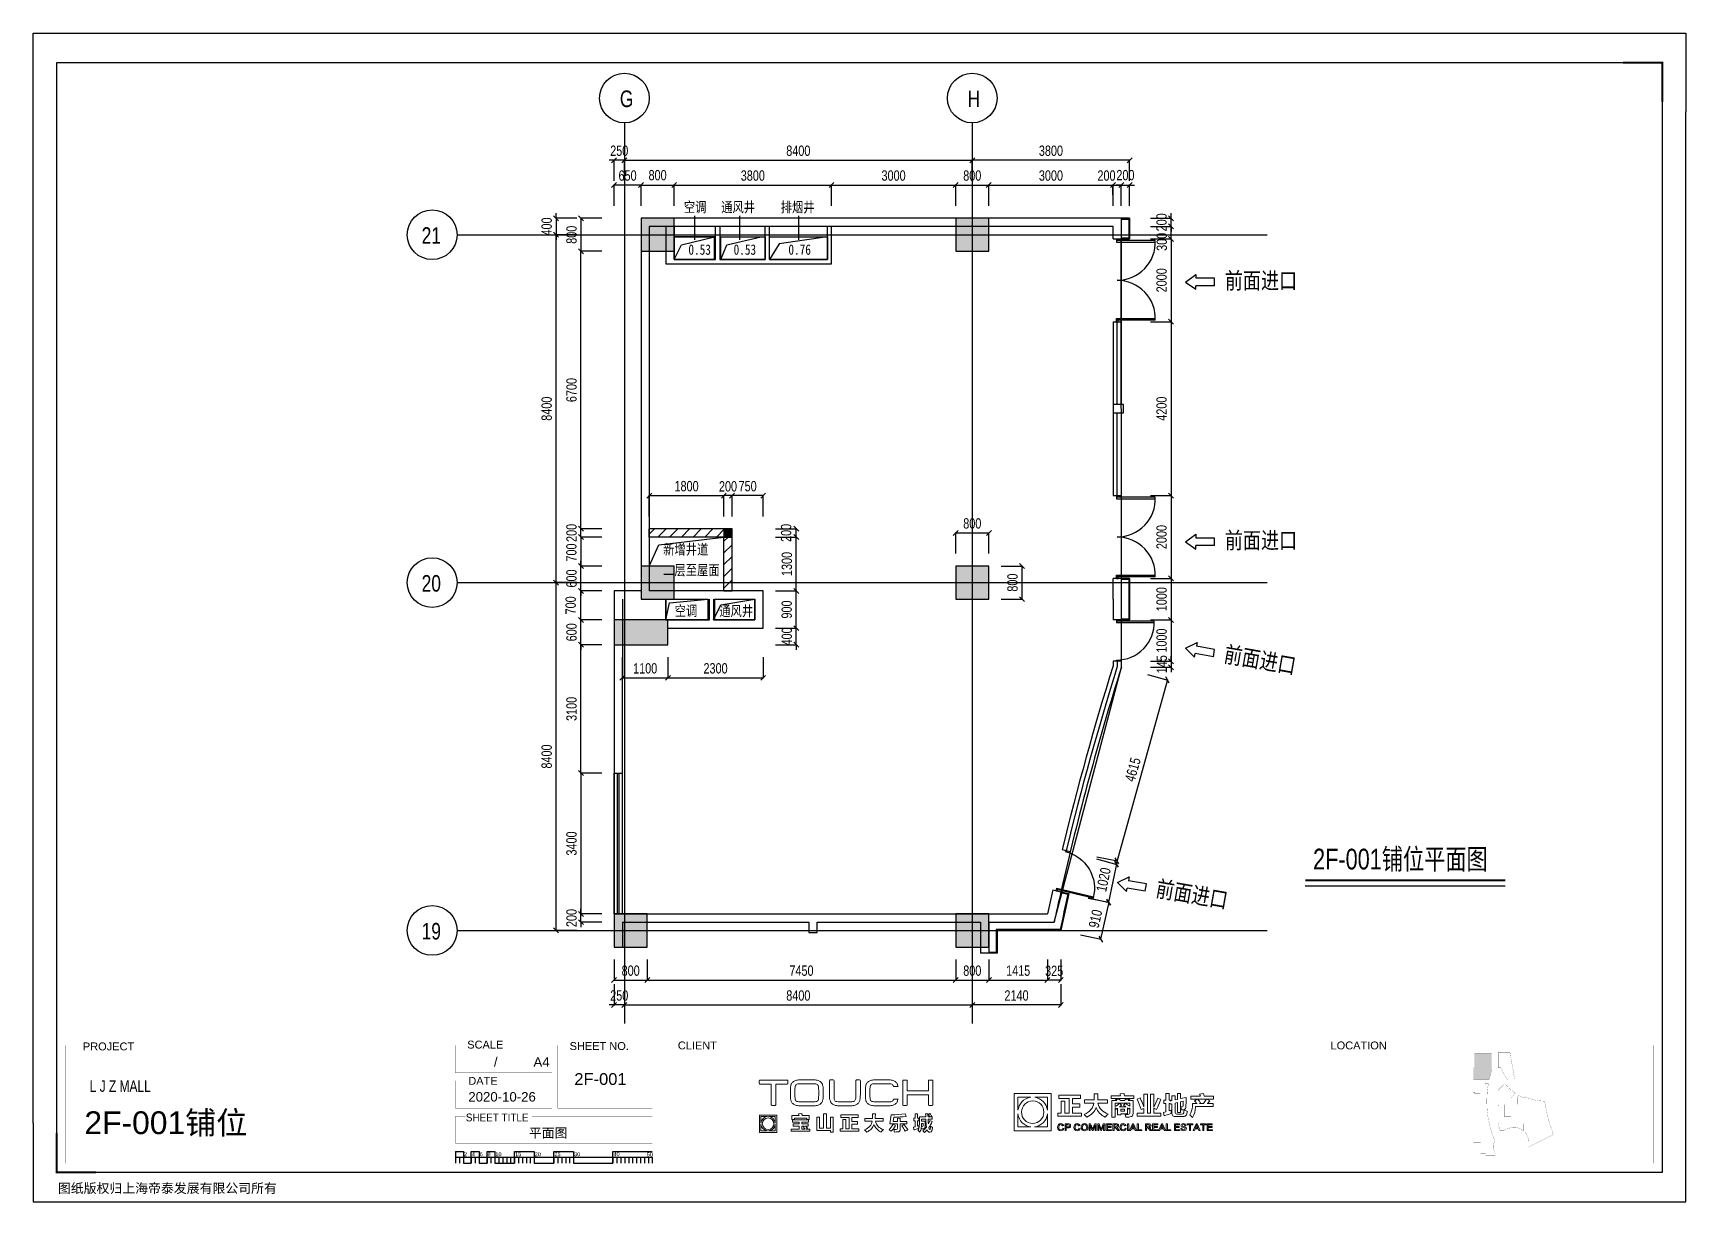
# Model space of a CAD drawing. Extents: x 30918 to 70834, y 132794 to 161021.
import ezdxf
from ezdxf.enums import TextEntityAlignment as Align

# ---------------------------------------------------------------- set-up
doc = ezdxf.new("R2010")
doc.units = 0
doc.header["$LTSCALE"] = 1000
doc.linetypes.add('A-商业-管井$0$3yDASH', pattern=[4.25, 3, -1.25])
doc.linetypes.add('CENTER', pattern=[2, 1.25, -0.25, 0.25, -0.25])
doc.layers.get('Defpoints').update_dxf_attribs({"color": 212})
doc.layers.add('0-土建-Defpoints', color=212, linetype='Continuous', plot=False)
for name, color, linetype in [('0-土建-墙体', 7, 'Continuous'), ('0-土建-柱', 42, 'Continuous'), ('0-土建-柱填充', 251, 'Continuous'), ('0-土建-留洞', 2, 'Continuous'), ('0-土建-窗', 4, 'Continuous'), ('0-土建-管井', 175, 'Continuous'), ('0-土建-门窗', 4, 'Continuous'), ('0-非租赁范围一', 251, 'Continuous'), ('01-CCI-租户面积', 6, 'Continuous'), ('DIM', 3, 'Continuous'), ('DIM TEXT', 7, 'Continuous'), ('J-COLUMN-砼柱', 200, 'Continuous'), ('J-WALL墙', 200, 'Continuous'), ('PUB_HATCH', 8, 'Continuous'), ('图层 1', 7, 'Continuous'), ('新增油烟管井2014-08-06', 2, 'Continuous'), ('轴线', 10, 'CENTER')]:
    doc.layers.add(name, color=color, linetype=linetype)
doc.layers.add('H-外墙百叶', color=3, linetype='Continuous', lineweight=25)
doc.styles.get("Standard").update_dxf_attribs({"font": 'arial.ttf', "width": 0.75})
doc.styles.add('黑体', font='simhei.ttf', dxfattribs={"width": 0.8})
doc.dimstyles.new('DIM-200MM', dxfattribs={"dimtxt": 250, "dimasz": 120, "dimexe": 10, "dimexo": 100, "dimgap": 100, "dimtad": 1, "dimdec": 0, "dimrnd": 5, "dimzin": 1, "dimdsep": 46, "dimtxsty": 'Standard', "dimblk": 'OBLIQUE', "dimcen": 0.5, "dimdle": 1, "dimclrd": 256, "dimclre": 256, "dimclrt": 7, "dimaunit": 1, "dimadec": 0, "dimazin": 0, "dimtfac": 1, "dimtdec": 0, "dimtix": 1, "dimtmove": 2, "dimatfit": 3, "dimfxl": 500, "dimfxlon": 1, "dimtolj": 1, "dimtzin": 1, "dimarcsym": 0})
pattern_1 = [(45, (0, 143.25), (-141.0678, 141.0678), [])]

msp = doc.modelspace()

# ---------------------------------------------------------------- texts
for s, height, p in [('PROJECT', 190.08, (32121, 136454.3)), ('SCALE', 190.08, (41402.8, 136497.6)), ('SHEET NO.', 190.08, (43875.3, 136463.7)), ('CLIENT', 190.08, (46489.3, 136477.9)), ('LOCATION', 190.08, (62251.6, 136477.9)), ('A4', 228.1, (43002.3, 136059.6)), ('DATE', 190.08, (41428.9, 135622.7)), ('2', 95, (41323.2, 133898.3)), ('4', 95, (41513.3, 133898.3)), ('6', 95, (41703.4, 133898.3)), ('8', 95, (41893.4, 133898.3)), ('10', 95.04, (42083.5, 133898.3)), ('15', 95.04, (42558.7, 133898.3)), ('20', 95.04, (43033.9, 133898.3)), ('25', 95.04, (43509.1, 133898.3)), ('30', 95.04, (43984.3, 133898.3)), ('40', 95.04, (44934.7, 133898.3)), ('50', 95.04, (45739.2, 133894.9)), ('图纸版权归上海帝泰发展有限公司所有', 228.096, (31517, 133011.4))]:
    msp.add_text(s, height=height).set_placement(p)
at = {"width": 0.9}
msp.add_text('SHEET TITLE', height=190.08, dxfattribs=at).set_placement((41369.1, 134738.6))
at = {"attachment_point": 1}
for s, width, gutter_width, insert, char_height in [('\\pxt11;2F-001{\\fSimSun|b0|i0|c134|p54;铺位平面图}', 6808.082, 1, (61829.6, 141323.7), 500), ('L J Z MALL', 7488.891, 1.1, (32286.1, 135727.7), 275)]:
    msp.add_mtext_dynamic_manual_height_columns(s, width=width, gutter_width=gutter_width, heights=[0], dxfattribs=dict(at, insert=insert, char_height=char_height))
for tag, text, p in [('/', 'AS NOTED', (42136.1, 136063.2)), ('2020-10-26', '2020-7-22', (43059.3, 135218.4))]:
    msp.add_attdef(tag, text=text, height=228.1).set_placement(p, align=Align.RIGHT)
for tag, p, s, height in [('2F-001', (43989.3, 135619.3), 'SHEET NO.', 285.12), ('2F-001铺位', (32157.3, 134432), '###############', 550), ('平面图', (42891.3, 134348.5), 'SHEET-TITLE', 228.096)]:
    msp.add_attdef(tag, p, s, height=height)
at = {"layer": 'DIM TEXT', "char_height": 400}
for s, insert, attachment_point in [('G', (45088.1, 159633.3), 1), ('H', (53488.1, 159633.3), 1), ('21', (40768.4, 156331.9), 3), ('20', (40768.4, 147931.9), 3), ('19', (40768.4, 139531.9), 3)]:
    msp.add_mtext_dynamic_manual_height_columns(s, width=10456.675, gutter_width=2, heights=[0], dxfattribs=dict(at, insert=insert, attachment_point=attachment_point))
at = {"layer": '新增油烟管井2014-08-06', "color": 0, "style": '黑体', "width": 0.8}
for s, height, p in [('空调', 250, (46633.5, 156695.2)), ('通风井', 250, (47535.9, 156692)), ('排烟井', 250, (48972.9, 156692)), ('0.53', 250, (46744.1, 155667.2)), ('0.53', 250, (47835.8, 155667.2)), ('0.76', 250, (49159.3, 155667.2)), ('前面进口', 400, (59698.8, 154843)), ('前面进口', 400, (59698.8, 148569.6)), ('新增井道', 250, (46134.6, 148425.7)), ('二层至屋面', 250, (46134.6, 147927.9)), ('空调', 250, (46413.3, 146944.2)), ('通风井', 250, (47488.6, 146941.1))]:
    msp.add_text(s, height=height, dxfattribs=at).set_placement(p)
for p in [(59655.5, 145838.1), (58010.4, 140177.3)]:
    msp.add_text('前面进口', height=400, rotation=350, dxfattribs=at).set_placement(p)

# ---------------------------------------------------------------- blocks, each defined once
blk = doc.blocks.new('北区-墙-2F$0$DOOR_C01')
for p, q in [((-0.48, 0.46), (-0.48, -0.01)), ((-0.46, -0.01), (-0.46, 0.46)), ((0.46, -0.01), (0.46, 0.46)), ((0.48, 0.46), (0.48, -0.01)), ((-0.5, -0.01), (-0.5, 0.01)), ((-0.5, 0.01), (-0.48, 0.01)), ((0.5, 0.01), (0.48, 0.01)), ((0.5, -0.01), (0.5, 0.01)), ((-0.5, -0.01), (-0.46, -0.01)), ((0.5, -0.01), (0.46, -0.01))]:
    blk.add_line(p, q)
for centre, start, end in [((-0.46, 0), 0, 92.4919), ((0.46, 0), 87.5081, 180)]:
    blk.add_arc(centre, 0.46, start, end)
blk = doc.blocks.new('南区-墙-2F$0$南区-墙-1F$0$DOOR_B01')
for p, q in [((-0.47, 0.895), (-0.47, -0.015)), ((-0.44, -0.015), (-0.44, 0.895)), ((-0.5, 0.015), (-0.47, 0.015)), ((-0.5, -0.015), (-0.5, 0.015)), ((0.47, 0.015), (0.5, 0.015)), ((0.5, 0.015), (0.5, -0.015)), ((-0.5, -0.015), (-0.44, -0.015)), ((0.5, -0.015), (0.47, -0.015))]:
    blk.add_line(p, q)
blk.add_arc((-0.44, -0.015), 0.91, 0, 91.8892)
blk = doc.blocks.new('_FZH')
blk.add_lwpolyline([(-0.5, -0.5), (0.5, -0.5), (0.5, 0.5), (-0.5, 0.5)], close=True)
at = {"layer": 'PUB_HATCH'}
blk.add_solid([(-0.5, -0.5), (0.5, -0.5), (-0.5, 0.5), (0.5, 0.5)], dxfattribs=at)
blk = doc.blocks.new('_Oblique')
at = {"color": 0, "linetype": 'ByBlock', "lineweight": -2}
blk.add_line((-0.5, -0.5), (0.5, 0.5), dxfattribs=at)
blk = doc.blocks.new('*D90')
at = {"layer": 'Defpoints', "color": 0, "transparency": 16777216}
for p in [(44950, 138950), (45750, 138950), (45750, 138150)]:
    blk.add_point(p, dxfattribs=at)
at = {"layer": 'DIM', "lineweight": -2, "transparency": 16777216}
for p, q in [((44950, 138650), (44950, 138140)), ((45750, 138650), (45750, 138140)), ((44949, 138150), (45751, 138150))]:
    blk.add_line(p, q, dxfattribs=at)
at = {"layer": 'DIM', "lineweight": -2, "transparency": 16777216, "xscale": 120, "yscale": 120, "zscale": 120, "rotation": 180}
blk.add_blockref('_Oblique', (44950, 138150), dxfattribs=at)
at = {"layer": 'DIM', "lineweight": -2, "transparency": 16777216, "xscale": 120, "yscale": 120, "zscale": 120}
blk.add_blockref('_Oblique', (45750, 138150), dxfattribs=at)
at = {"layer": 'DIM', "color": 7, "transparency": 16777216, "insert": (45350, 138378), "char_height": 250, "attachment_point": 5}
blk.add_mtext('\\A1;800', dxfattribs=at)
blk = doc.blocks.new('*D91')
at = {"layer": 'Defpoints', "color": 0, "transparency": 16777216}
for p in [(45750, 139750), (53200, 139750), (53200, 138150)]:
    blk.add_point(p, dxfattribs=at)
at = {"layer": 'DIM', "lineweight": -2, "transparency": 16777216}
for p, q in [((45750, 138650), (45750, 138140)), ((53200, 138650), (53200, 138140)), ((45749, 138150), (53201, 138150))]:
    blk.add_line(p, q, dxfattribs=at)
at = {"layer": 'DIM', "lineweight": -2, "transparency": 16777216, "xscale": 120, "yscale": 120, "zscale": 120, "rotation": 180}
blk.add_blockref('_Oblique', (45750, 138150), dxfattribs=at)
at = {"layer": 'DIM', "lineweight": -2, "transparency": 16777216, "xscale": 120, "yscale": 120, "zscale": 120}
blk.add_blockref('_Oblique', (53200, 138150), dxfattribs=at)
at = {"layer": 'DIM', "color": 7, "transparency": 16777216, "insert": (49475, 138378), "char_height": 250, "attachment_point": 5}
blk.add_mtext('\\A1;7450', dxfattribs=at)
blk = doc.blocks.new('*D92')
at = {"layer": 'Defpoints', "color": 0, "transparency": 16777216}
for p in [(53200, 139750), (54000, 139750), (54000, 138150)]:
    blk.add_point(p, dxfattribs=at)
at = {"layer": 'DIM', "lineweight": -2, "transparency": 16777216}
for p, q in [((53200, 138650), (53200, 138140)), ((54000, 138650), (54000, 138140)), ((53199, 138150), (54001, 138150))]:
    blk.add_line(p, q, dxfattribs=at)
at = {"layer": 'DIM', "lineweight": -2, "transparency": 16777216, "xscale": 120, "yscale": 120, "zscale": 120, "rotation": 180}
blk.add_blockref('_Oblique', (53200, 138150), dxfattribs=at)
at = {"layer": 'DIM', "lineweight": -2, "transparency": 16777216, "xscale": 120, "yscale": 120, "zscale": 120}
blk.add_blockref('_Oblique', (54000, 138150), dxfattribs=at)
at = {"layer": 'DIM', "color": 7, "transparency": 16777216, "insert": (53600, 138378), "char_height": 250, "attachment_point": 5}
blk.add_mtext('\\A1;800', dxfattribs=at)
blk = doc.blocks.new('*D93')
at = {"layer": 'Defpoints', "color": 0, "transparency": 16777216}
for p in [(54000, 139750), (55415, 139750), (55415, 138150)]:
    blk.add_point(p, dxfattribs=at)
at = {"layer": 'DIM', "lineweight": -2, "transparency": 16777216}
for p, q in [((54000, 138650), (54000, 138140)), ((55415, 138650), (55415, 138140)), ((53999, 138150), (55416, 138150))]:
    blk.add_line(p, q, dxfattribs=at)
at = {"layer": 'DIM', "lineweight": -2, "transparency": 16777216, "xscale": 120, "yscale": 120, "zscale": 120, "rotation": 180}
blk.add_blockref('_Oblique', (54000, 138150), dxfattribs=at)
at = {"layer": 'DIM', "lineweight": -2, "transparency": 16777216, "xscale": 120, "yscale": 120, "zscale": 120}
blk.add_blockref('_Oblique', (55415, 138150), dxfattribs=at)
at = {"layer": 'DIM', "color": 7, "transparency": 16777216, "insert": (54708, 138378), "char_height": 250, "attachment_point": 5}
blk.add_mtext('\\A1;1415', dxfattribs=at)
blk = doc.blocks.new('*D94')
at = {"layer": 'Defpoints', "color": 0, "transparency": 16777216}
for p in [(44150, 139750), (45750, 139750), (45750, 139550)]:
    blk.add_point(p, dxfattribs=at)
at = {"layer": 'DIM', "lineweight": -2, "transparency": 16777216}
for p, q in [((44650, 139750), (44140, 139750)), ((44150, 139750), (44150, 139870)), ((44150, 139550), (44150, 139750)), ((44650, 139550), (44140, 139550)), ((44150, 139550), (44150, 139430))]:
    blk.add_line(p, q, dxfattribs=at)
at = {"layer": 'DIM', "lineweight": -2, "transparency": 16777216, "xscale": 120, "yscale": 120, "zscale": 120}
for p, rotation in [((44150, 139750), 270), ((44150, 139550), 90)]:
    blk.add_blockref('_Oblique', p, dxfattribs=dict(at, rotation=rotation))
at = {"layer": 'DIM', "color": 7, "transparency": 16777216, "insert": (43922, 139650), "char_height": 250, "attachment_point": 5, "rotation": 90}
blk.add_mtext('\\A1;200', dxfattribs=at)
blk = doc.blocks.new('*D95')
at = {"layer": 'Defpoints', "color": 0, "transparency": 16777216}
for p in [(44950, 143150), (44150, 139750), (44950, 139750)]:
    blk.add_point(p, dxfattribs=at)
at = {"layer": 'DIM', "lineweight": -2, "transparency": 16777216}
for p, q in [((44650, 143150), (44140, 143150)), ((44150, 143151), (44150, 139749)), ((44650, 139750), (44140, 139750))]:
    blk.add_line(p, q, dxfattribs=at)
at = {"layer": 'DIM', "lineweight": -2, "transparency": 16777216, "xscale": 120, "yscale": 120, "zscale": 120}
for p, rotation in [((44150, 143150), 90), ((44150, 139750), 270)]:
    blk.add_blockref('_Oblique', p, dxfattribs=dict(at, rotation=rotation))
at = {"layer": 'DIM', "color": 7, "transparency": 16777216, "insert": (43922, 141450), "char_height": 250, "attachment_point": 5, "rotation": 90}
blk.add_mtext('\\A1;3400', dxfattribs=at)
blk = doc.blocks.new('*D96')
at = {"layer": 'Defpoints', "color": 0, "transparency": 16777216}
for p in [(44150, 146250), (44950, 146250), (44950, 143150)]:
    blk.add_point(p, dxfattribs=at)
at = {"layer": 'DIM', "lineweight": -2, "transparency": 16777216}
for p, q in [((44650, 146250), (44140, 146250)), ((44150, 143149), (44150, 146251)), ((44650, 143150), (44140, 143150))]:
    blk.add_line(p, q, dxfattribs=at)
at = {"layer": 'DIM', "lineweight": -2, "transparency": 16777216, "xscale": 120, "yscale": 120, "zscale": 120}
for p, rotation in [((44150, 146250), 90), ((44150, 143150), 270)]:
    blk.add_blockref('_Oblique', p, dxfattribs=dict(at, rotation=rotation))
at = {"layer": 'DIM', "color": 7, "transparency": 16777216, "insert": (43922, 144700), "char_height": 250, "attachment_point": 5, "rotation": 90}
blk.add_mtext('\\A1;3100', dxfattribs=at)
blk = doc.blocks.new('*D97')
at = {"layer": 'Defpoints', "color": 0, "transparency": 16777216}
for p in [(44150, 146850), (44950, 146850), (44950, 146250)]:
    blk.add_point(p, dxfattribs=at)
at = {"layer": 'DIM', "lineweight": -2, "transparency": 16777216}
for p, q in [((44150, 146850), (44150, 146970)), ((44650, 146850), (44140, 146850)), ((44150, 146250), (44150, 146850)), ((44650, 146250), (44140, 146250)), ((44150, 146250), (44150, 146130))]:
    blk.add_line(p, q, dxfattribs=at)
at = {"layer": 'DIM', "lineweight": -2, "transparency": 16777216, "xscale": 120, "yscale": 120, "zscale": 120}
for p, rotation in [((44150, 146850), 270), ((44150, 146250), 90)]:
    blk.add_blockref('_Oblique', p, dxfattribs=dict(at, rotation=rotation))
at = {"layer": 'DIM', "color": 7, "transparency": 16777216, "insert": (43922, 146550), "char_height": 250, "attachment_point": 5, "rotation": 90}
blk.add_mtext('\\A1;600', dxfattribs=at)
blk = doc.blocks.new('*D98')
at = {"layer": 'Defpoints', "color": 0, "transparency": 16777216}
for p in [(44150, 147550), (44950, 147550), (44950, 146850)]:
    blk.add_point(p, dxfattribs=at)
at = {"layer": 'DIM', "lineweight": -2, "transparency": 16777216}
for p, q in [((44650, 147550), (44140, 147550)), ((44150, 146849), (44150, 147551)), ((44650, 146850), (44140, 146850))]:
    blk.add_line(p, q, dxfattribs=at)
at = {"layer": 'DIM', "lineweight": -2, "transparency": 16777216, "xscale": 120, "yscale": 120, "zscale": 120}
for p, rotation in [((44150, 147550), 90), ((44150, 146850), 270)]:
    blk.add_blockref('_Oblique', p, dxfattribs=dict(at, rotation=rotation))
at = {"layer": 'DIM', "color": 7, "transparency": 16777216, "insert": (43902, 147200), "char_height": 250, "attachment_point": 5, "rotation": 90}
blk.add_mtext('\\A1;700', dxfattribs=at)
blk = doc.blocks.new('*D99')
at = {"layer": 'Defpoints', "color": 0, "transparency": 16777216}
for p in [(44150, 148150), (45600, 148150), (45600, 147550)]:
    blk.add_point(p, dxfattribs=at)
at = {"layer": 'DIM', "lineweight": -2, "transparency": 16777216}
for p, q in [((44650, 148150), (44140, 148150)), ((44150, 148150), (44150, 148270)), ((44150, 147550), (44150, 148150)), ((44650, 147550), (44140, 147550)), ((44150, 147550), (44150, 147430))]:
    blk.add_line(p, q, dxfattribs=at)
at = {"layer": 'DIM', "lineweight": -2, "transparency": 16777216, "xscale": 120, "yscale": 120, "zscale": 120}
for p, rotation in [((44150, 148150), 270), ((44150, 147550), 90)]:
    blk.add_blockref('_Oblique', p, dxfattribs=dict(at, rotation=rotation))
at = {"layer": 'DIM', "color": 7, "transparency": 16777216, "insert": (43922, 147850), "char_height": 250, "attachment_point": 5, "rotation": 90}
blk.add_mtext('\\A1;600', dxfattribs=at)
blk = doc.blocks.new('*D100')
at = {"layer": 'Defpoints', "color": 0, "transparency": 16777216}
for p in [(45800, 148850), (44150, 148150), (45800, 148150)]:
    blk.add_point(p, dxfattribs=at)
at = {"layer": 'DIM', "lineweight": -2, "transparency": 16777216}
for p, q in [((44650, 148850), (44140, 148850)), ((44150, 148851), (44150, 148149)), ((44650, 148150), (44140, 148150))]:
    blk.add_line(p, q, dxfattribs=at)
at = {"layer": 'DIM', "lineweight": -2, "transparency": 16777216, "xscale": 120, "yscale": 120, "zscale": 120}
for p, rotation in [((44150, 148850), 90), ((44150, 148150), 270)]:
    blk.add_blockref('_Oblique', p, dxfattribs=dict(at, rotation=rotation))
at = {"layer": 'DIM', "color": 7, "transparency": 16777216, "insert": (43919, 148476), "char_height": 250, "attachment_point": 5, "rotation": 90}
blk.add_mtext('\\A1;700', dxfattribs=at)
blk = doc.blocks.new('*D101')
at = {"layer": 'Defpoints', "color": 0, "transparency": 16777216}
for p in [(44150, 149050), (45800, 149050), (45800, 148850)]:
    blk.add_point(p, dxfattribs=at)
at = {"layer": 'DIM', "lineweight": -2, "transparency": 16777216}
for p, q in [((44650, 149050), (44140, 149050)), ((44150, 149050), (44150, 149170)), ((44150, 148850), (44150, 149050)), ((44650, 148850), (44140, 148850)), ((44150, 148850), (44150, 148730))]:
    blk.add_line(p, q, dxfattribs=at)
at = {"layer": 'DIM', "lineweight": -2, "transparency": 16777216, "xscale": 120, "yscale": 120, "zscale": 120}
for p, rotation in [((44150, 149050), 270), ((44150, 148850), 90)]:
    blk.add_blockref('_Oblique', p, dxfattribs=dict(at, rotation=rotation))
at = {"layer": 'DIM', "color": 7, "transparency": 16777216, "insert": (43922, 148950), "char_height": 250, "attachment_point": 5, "rotation": 90}
blk.add_mtext('\\A1;200', dxfattribs=at)
blk = doc.blocks.new('*D102')
at = {"layer": 'Defpoints', "color": 0, "transparency": 16777216}
for p in [(44150, 155750), (45800, 155750), (45800, 149050)]:
    blk.add_point(p, dxfattribs=at)
at = {"layer": 'DIM', "lineweight": -2, "transparency": 16777216}
for p, q in [((44650, 155750), (44140, 155750)), ((44150, 149049), (44150, 155751)), ((44650, 149050), (44140, 149050))]:
    blk.add_line(p, q, dxfattribs=at)
at = {"layer": 'DIM', "lineweight": -2, "transparency": 16777216, "xscale": 120, "yscale": 120, "zscale": 120}
for p, rotation in [((44150, 155750), 90), ((44150, 149050), 270)]:
    blk.add_blockref('_Oblique', p, dxfattribs=dict(at, rotation=rotation))
at = {"layer": 'DIM', "color": 7, "transparency": 16777216, "insert": (43922, 152400), "char_height": 250, "attachment_point": 5, "rotation": 90}
blk.add_mtext('\\A1;6700', dxfattribs=at)
blk = doc.blocks.new('*D103')
at = {"layer": 'Defpoints', "color": 0, "transparency": 16777216}
for p in [(45600, 156550), (44150, 155750), (45600, 155750)]:
    blk.add_point(p, dxfattribs=at)
at = {"layer": 'DIM', "lineweight": -2, "transparency": 16777216}
for p, q in [((44650, 156550), (44140, 156550)), ((44150, 156551), (44150, 155749)), ((44650, 155750), (44140, 155750))]:
    blk.add_line(p, q, dxfattribs=at)
at = {"layer": 'DIM', "lineweight": -2, "transparency": 16777216, "xscale": 120, "yscale": 120, "zscale": 120}
for p, rotation in [((44150, 156550), 90), ((44150, 155750), 270)]:
    blk.add_blockref('_Oblique', p, dxfattribs=dict(at, rotation=rotation))
at = {"layer": 'DIM', "color": 7, "transparency": 16777216, "insert": (43922, 156150), "char_height": 250, "attachment_point": 5, "rotation": 90}
blk.add_mtext('\\A1;800', dxfattribs=at)
blk = doc.blocks.new('*D104')
at = {"layer": 'Defpoints', "color": 0, "transparency": 16777216}
for p in [(46400, 157350), (45600, 153579), (46400, 153579)]:
    blk.add_point(p, dxfattribs=at)
at = {"layer": 'DIM', "lineweight": -2, "transparency": 16777216}
for p, q in [((45599, 157350), (46401, 157350)), ((45600, 156850), (45600, 157360)), ((46400, 156850), (46400, 157360))]:
    blk.add_line(p, q, dxfattribs=at)
at = {"layer": 'DIM', "lineweight": -2, "transparency": 16777216, "xscale": 120, "yscale": 120, "zscale": 120, "rotation": 180}
blk.add_blockref('_Oblique', (45600, 157350), dxfattribs=at)
at = {"layer": 'DIM', "lineweight": -2, "transparency": 16777216, "xscale": 120, "yscale": 120, "zscale": 120}
blk.add_blockref('_Oblique', (46400, 157350), dxfattribs=at)
at = {"layer": 'DIM', "color": 7, "transparency": 16777216, "insert": (46000, 157588), "char_height": 250, "attachment_point": 5}
blk.add_mtext('\\A1;800', dxfattribs=at)
blk = doc.blocks.new('*D105')
at = {"layer": 'Defpoints', "color": 0, "transparency": 16777216}
for p in [(44950, 157350), (44950, 144579), (45600, 144579)]:
    blk.add_point(p, dxfattribs=at)
at = {"layer": 'DIM', "lineweight": -2, "transparency": 16777216}
for p, q in [((45601, 157350), (44949, 157350)), ((44950, 156850), (44950, 157360)), ((45600, 156850), (45600, 157360))]:
    blk.add_line(p, q, dxfattribs=at)
at = {"layer": 'DIM', "lineweight": -2, "transparency": 16777216, "xscale": 120, "yscale": 120, "zscale": 120}
for p, rotation in [((44950, 157350), 179.9999999999769), ((45600, 157350), 359.9999999999769)]:
    blk.add_blockref('_Oblique', p, dxfattribs=dict(at, rotation=rotation))
at = {"layer": 'DIM', "color": 7, "transparency": 16777216, "insert": (45275, 157578), "char_height": 250, "attachment_point": 5}
blk.add_mtext('\\A1;650', dxfattribs=at)
blk = doc.blocks.new('*D106')
at = {"layer": 'Defpoints', "color": 0, "transparency": 16777216}
for p in [(50200, 157350), (46400, 153564), (50200, 153564)]:
    blk.add_point(p, dxfattribs=at)
at = {"layer": 'DIM', "lineweight": -2, "transparency": 16777216}
for p, q in [((46399, 157350), (50201, 157350)), ((46400, 156850), (46400, 157360)), ((50200, 156850), (50200, 157360))]:
    blk.add_line(p, q, dxfattribs=at)
at = {"layer": 'DIM', "lineweight": -2, "transparency": 16777216, "xscale": 120, "yscale": 120, "zscale": 120, "rotation": 180}
blk.add_blockref('_Oblique', (46400, 157350), dxfattribs=at)
at = {"layer": 'DIM', "lineweight": -2, "transparency": 16777216, "xscale": 120, "yscale": 120, "zscale": 120}
blk.add_blockref('_Oblique', (50200, 157350), dxfattribs=at)
at = {"layer": 'DIM', "color": 7, "transparency": 16777216, "insert": (48300, 157578), "char_height": 250, "attachment_point": 5}
blk.add_mtext('\\A1;3800', dxfattribs=at)
blk = doc.blocks.new('*D107')
at = {"layer": 'Defpoints', "color": 0, "transparency": 16777216}
for p in [(53199, 157350), (50200, 153564), (53199, 153564)]:
    blk.add_point(p, dxfattribs=at)
at = {"layer": 'DIM', "lineweight": -2, "transparency": 16777216}
for p, q in [((50199, 157350), (53200, 157350)), ((50200, 156850), (50200, 157360)), ((53199, 156850), (53199, 157360))]:
    blk.add_line(p, q, dxfattribs=at)
at = {"layer": 'DIM', "lineweight": -2, "transparency": 16777216, "xscale": 120, "yscale": 120, "zscale": 120}
for p, rotation in [((50200, 157350), 180.0016419519859), ((53199, 157350), 0.001641951985867226)]:
    blk.add_blockref('_Oblique', p, dxfattribs=dict(at, rotation=rotation))
at = {"layer": 'DIM', "color": 7, "transparency": 16777216, "insert": (51699, 157578), "char_height": 250, "attachment_point": 5, "rotation": 0.0016}
blk.add_mtext('\\A1;3000', dxfattribs=at)
blk = doc.blocks.new('*D108')
at = {"layer": 'Defpoints', "color": 0, "transparency": 16777216}
for p in [(53999, 157350), (53199, 153564), (53999, 153564)]:
    blk.add_point(p, dxfattribs=at)
at = {"layer": 'DIM', "lineweight": -2, "transparency": 16777216}
for p, q in [((53198, 157350), (54000, 157350)), ((53199, 156850), (53199, 157360)), ((53999, 156850), (53999, 157360))]:
    blk.add_line(p, q, dxfattribs=at)
at = {"layer": 'DIM', "lineweight": -2, "transparency": 16777216, "xscale": 120, "yscale": 120, "zscale": 120}
for p, rotation in [((53199, 157350), 179.9938451799588), ((53999, 157350), 359.9938451799588)]:
    blk.add_blockref('_Oblique', p, dxfattribs=dict(at, rotation=rotation))
at = {"layer": 'DIM', "color": 7, "transparency": 16777216, "insert": (53599, 157578), "char_height": 250, "attachment_point": 5, "rotation": 359.9938}
blk.add_mtext('\\A1;800', dxfattribs=at)
blk = doc.blocks.new('*D109')
at = {"layer": 'Defpoints', "color": 0, "transparency": 16777216}
for p in [(57000, 157350), (53999, 153564), (57000, 153564)]:
    blk.add_point(p, dxfattribs=at)
at = {"layer": 'DIM', "lineweight": -2, "transparency": 16777216}
for p, q in [((53998, 157350), (57001, 157350)), ((53999, 156850), (53999, 157360)), ((57000, 156850), (57000, 157360))]:
    blk.add_line(p, q, dxfattribs=at)
at = {"layer": 'DIM', "lineweight": -2, "transparency": 16777216, "xscale": 120, "yscale": 120, "zscale": 120, "rotation": 180}
blk.add_blockref('_Oblique', (53999, 157350), dxfattribs=at)
at = {"layer": 'DIM', "lineweight": -2, "transparency": 16777216, "xscale": 120, "yscale": 120, "zscale": 120}
blk.add_blockref('_Oblique', (57000, 157350), dxfattribs=at)
at = {"layer": 'DIM', "color": 7, "transparency": 16777216, "insert": (55499, 157578), "char_height": 250, "attachment_point": 5}
blk.add_mtext('\\A1;3000', dxfattribs=at)
blk = doc.blocks.new('*D110')
at = {"layer": 'Defpoints', "color": 0, "transparency": 16777216}
for p in [(57198, 157350), (57000, 153564), (57200, 153564)]:
    blk.add_point(p, dxfattribs=at)
at = {"layer": 'DIM', "lineweight": -2, "transparency": 16777216}
for p, q in [((56997, 157350), (57199, 157350)), ((56999, 156850), (56998, 157360)), ((57199, 156850), (57198, 157360))]:
    blk.add_line(p, q, dxfattribs=at)
at = {"layer": 'DIM', "lineweight": -2, "transparency": 16777216, "xscale": 120, "yscale": 120, "zscale": 120}
for p, rotation in [((56998, 157350), 180.0246307503179), ((57198, 157350), 0.02463075031794881)]:
    blk.add_blockref('_Oblique', p, dxfattribs=dict(at, rotation=rotation))
at = {"layer": 'DIM', "color": 7, "transparency": 16777216, "insert": (56841, 157578), "char_height": 250, "attachment_point": 5, "rotation": 0.0246}
blk.add_mtext('\\A1;200', dxfattribs=at)
blk = doc.blocks.new('*D111')
at = {"layer": 'Defpoints', "color": 0, "transparency": 16777216}
for p in [(57398, 157350), (57200, 153564), (57400, 153564)]:
    blk.add_point(p, dxfattribs=at)
at = {"layer": 'DIM', "lineweight": -2, "transparency": 16777216}
for p, q in [((57198, 157350), (57078, 157350)), ((57199, 156850), (57198, 157360)), ((57198, 157350), (57398, 157350)), ((57399, 156850), (57398, 157360)), ((57398, 157350), (57518, 157350))]:
    blk.add_line(p, q, dxfattribs=at)
at = {"layer": 'DIM', "lineweight": -2, "transparency": 16777216, "xscale": 120, "yscale": 120, "zscale": 120}
for p, rotation in [((57198, 157350), 0.02463119905797839), ((57398, 157350), 180.024631199058)]:
    blk.add_blockref('_Oblique', p, dxfattribs=dict(at, rotation=rotation))
at = {"layer": 'DIM', "color": 7, "transparency": 16777216, "insert": (57298, 157589), "char_height": 250, "attachment_point": 5, "rotation": 0.0246}
blk.add_mtext('\\A1;200', dxfattribs=at)
blk = doc.blocks.new('*D112')
at = {"layer": 'Defpoints', "color": 0, "transparency": 16777216}
for p in [(57000, 156550), (58400, 156550), (57000, 156350)]:
    blk.add_point(p, dxfattribs=at)
at = {"layer": 'DIM', "lineweight": -2, "transparency": 16777216}
for p, q in [((57900, 156550), (58410, 156550)), ((58400, 156550), (58400, 156670)), ((58400, 156350), (58400, 156550)), ((57900, 156350), (58410, 156350)), ((58400, 156350), (58400, 156230))]:
    blk.add_line(p, q, dxfattribs=at)
at = {"layer": 'DIM', "lineweight": -2, "transparency": 16777216, "xscale": 120, "yscale": 120, "zscale": 120}
for p, rotation in [((58400, 156550), 270), ((58400, 156350), 90)]:
    blk.add_blockref('_Oblique', p, dxfattribs=dict(at, rotation=rotation))
at = {"layer": 'DIM', "color": 7, "transparency": 16777216, "insert": (58172, 156450), "char_height": 250, "attachment_point": 5, "rotation": 90}
blk.add_mtext('\\A1;200', dxfattribs=at)
blk = doc.blocks.new('*D113')
at = {"layer": 'Defpoints', "color": 0, "transparency": 16777216}
for p in [(57000, 156350), (58400, 156350), (57000, 156050)]:
    blk.add_point(p, dxfattribs=at)
at = {"layer": 'DIM', "lineweight": -2, "transparency": 16777216}
for p, q in [((57900, 156350), (58410, 156350)), ((58400, 156049), (58400, 156351)), ((57900, 156050), (58410, 156050))]:
    blk.add_line(p, q, dxfattribs=at)
at = {"layer": 'DIM', "lineweight": -2, "transparency": 16777216, "xscale": 120, "yscale": 120, "zscale": 120}
for p, rotation in [((58400, 156350), 90), ((58400, 156050), 270)]:
    blk.add_blockref('_Oblique', p, dxfattribs=dict(at, rotation=rotation))
at = {"layer": 'DIM', "color": 7, "transparency": 16777216, "insert": (58178, 155979), "char_height": 250, "attachment_point": 5, "rotation": 90}
blk.add_mtext('\\A1;300', dxfattribs=at)
blk = doc.blocks.new('*D114')
at = {"layer": 'Defpoints', "color": 0, "transparency": 16777216}
for p in [(57080, 156050), (57080, 154050), (58400, 154050)]:
    blk.add_point(p, dxfattribs=at)
at = {"layer": 'DIM', "lineweight": -2, "transparency": 16777216}
for p, q in [((57900, 156050), (58410, 156050)), ((58400, 156051), (58400, 154049)), ((57900, 154050), (58410, 154050))]:
    blk.add_line(p, q, dxfattribs=at)
at = {"layer": 'DIM', "lineweight": -2, "transparency": 16777216, "xscale": 120, "yscale": 120, "zscale": 120}
for p, rotation in [((58400, 156050), 90), ((58400, 154050), 270)]:
    blk.add_blockref('_Oblique', p, dxfattribs=dict(at, rotation=rotation))
at = {"layer": 'DIM', "color": 7, "transparency": 16777216, "insert": (58172, 155050), "char_height": 250, "attachment_point": 5, "rotation": 90}
blk.add_mtext('\\A1;2000', dxfattribs=at)
blk = doc.blocks.new('*D115')
at = {"layer": 'Defpoints', "color": 0, "transparency": 16777216}
for p in [(57200, 154050), (57200, 149850), (58400, 149850)]:
    blk.add_point(p, dxfattribs=at)
at = {"layer": 'DIM', "lineweight": -2, "transparency": 16777216}
for p, q in [((57900, 154050), (58410, 154050)), ((58400, 154051), (58400, 149849)), ((57900, 149850), (58410, 149850))]:
    blk.add_line(p, q, dxfattribs=at)
at = {"layer": 'DIM', "lineweight": -2, "transparency": 16777216, "xscale": 120, "yscale": 120, "zscale": 120}
for p, rotation in [((58400, 154050), 90), ((58400, 149850), 270)]:
    blk.add_blockref('_Oblique', p, dxfattribs=dict(at, rotation=rotation))
at = {"layer": 'DIM', "color": 7, "transparency": 16777216, "insert": (58172, 151950), "char_height": 250, "attachment_point": 5, "rotation": 90}
blk.add_mtext('\\A1;4200', dxfattribs=at)
blk = doc.blocks.new('*D116')
at = {"layer": 'Defpoints', "color": 0, "transparency": 16777216}
for p in [(57080, 149850), (57080, 147850), (58400, 147850)]:
    blk.add_point(p, dxfattribs=at)
at = {"layer": 'DIM', "lineweight": -2, "transparency": 16777216}
for p, q in [((57900, 149850), (58410, 149850)), ((58400, 149851), (58400, 147849)), ((57900, 147850), (58410, 147850))]:
    blk.add_line(p, q, dxfattribs=at)
at = {"layer": 'DIM', "lineweight": -2, "transparency": 16777216, "xscale": 120, "yscale": 120, "zscale": 120}
for p, rotation in [((58400, 149850), 90), ((58400, 147850), 270)]:
    blk.add_blockref('_Oblique', p, dxfattribs=dict(at, rotation=rotation))
at = {"layer": 'DIM', "color": 7, "transparency": 16777216, "insert": (58172, 148850), "char_height": 250, "attachment_point": 5, "rotation": 90}
blk.add_mtext('\\A1;2000', dxfattribs=at)
blk = doc.blocks.new('*D117')
at = {"layer": 'Defpoints', "color": 0, "transparency": 16777216}
for p in [(57400, 147850), (57400, 146850), (58400, 146850)]:
    blk.add_point(p, dxfattribs=at)
at = {"layer": 'DIM', "lineweight": -2, "transparency": 16777216}
for p, q in [((57900, 147850), (58410, 147850)), ((58400, 147851), (58400, 146849)), ((57900, 146850), (58410, 146850))]:
    blk.add_line(p, q, dxfattribs=at)
at = {"layer": 'DIM', "lineweight": -2, "transparency": 16777216, "xscale": 120, "yscale": 120, "zscale": 120}
for p, rotation in [((58400, 147850), 90), ((58400, 146850), 270)]:
    blk.add_blockref('_Oblique', p, dxfattribs=dict(at, rotation=rotation))
at = {"layer": 'DIM', "color": 7, "transparency": 16777216, "insert": (58172, 147350), "char_height": 250, "attachment_point": 5, "rotation": 90}
blk.add_mtext('\\A1;1000', dxfattribs=at)
blk = doc.blocks.new('*D118')
at = {"layer": 'Defpoints', "color": 0, "transparency": 16777216}
for p in [(57085, 146850), (57085, 145850), (58400, 145850)]:
    blk.add_point(p, dxfattribs=at)
at = {"layer": 'DIM', "lineweight": -2, "transparency": 16777216}
for p, q in [((57900, 146850), (58410, 146850)), ((58400, 146851), (58400, 145849)), ((57900, 145850), (58410, 145850))]:
    blk.add_line(p, q, dxfattribs=at)
at = {"layer": 'DIM', "lineweight": -2, "transparency": 16777216, "xscale": 120, "yscale": 120, "zscale": 120}
for p, rotation in [((58400, 146850), 90), ((58400, 145850), 270)]:
    blk.add_blockref('_Oblique', p, dxfattribs=dict(at, rotation=rotation))
at = {"layer": 'DIM', "color": 7, "transparency": 16777216, "insert": (58172, 146350), "char_height": 250, "attachment_point": 5, "rotation": 90}
blk.add_mtext('\\A1;1000', dxfattribs=at)
blk = doc.blocks.new('*D119')
at = {"layer": 'Defpoints', "color": 0, "transparency": 16777216}
for p in [(57200, 145850), (57200, 145707), (58400, 145707)]:
    blk.add_point(p, dxfattribs=at)
at = {"layer": 'DIM', "lineweight": -2, "transparency": 16777216}
for p, q in [((57900, 145850), (58410, 145850)), ((57900, 145707), (58410, 145707)), ((58400, 145850), (58400, 145970)), ((58400, 145850), (58400, 145707)), ((58400, 145707), (58400, 145587))]:
    blk.add_line(p, q, dxfattribs=at)
at = {"layer": 'DIM', "lineweight": -2, "transparency": 16777216, "xscale": 120, "yscale": 120, "zscale": 120}
for p, rotation in [((58400, 145850), 270), ((58400, 145707), 90)]:
    blk.add_blockref('_Oblique', p, dxfattribs=dict(at, rotation=rotation))
at = {"layer": 'DIM', "color": 7, "transparency": 16777216, "insert": (58177, 145778), "char_height": 250, "attachment_point": 5, "rotation": 90}
blk.add_mtext('\\A1;145', dxfattribs=at)
blk = doc.blocks.new('*D123')
at = {"layer": 'Defpoints', "color": 0, "transparency": 16777216}
for p in [(55415, 139350), (55738, 139350), (55415, 138150)]:
    blk.add_point(p, dxfattribs=at)
at = {"layer": 'DIM', "lineweight": -2, "transparency": 16777216}
for p, q in [((55415, 138650), (55415, 138140)), ((55738, 138650), (55738, 138140)), ((55739, 138150), (55414, 138150))]:
    blk.add_line(p, q, dxfattribs=at)
at = {"layer": 'DIM', "lineweight": -2, "transparency": 16777216, "xscale": 120, "yscale": 120, "zscale": 120}
for p, rotation in [((55415, 138150), 179.9999049053667), ((55738, 138150), 359.9999049053667)]:
    blk.add_blockref('_Oblique', p, dxfattribs=dict(at, rotation=rotation))
at = {"layer": 'DIM', "color": 7, "transparency": 16777216, "insert": (55577, 138372), "char_height": 250, "attachment_point": 5, "rotation": 359.9999}
blk.add_mtext('\\A1;325', dxfattribs=at)
blk = doc.blocks.new('*D127')
at = {"layer": 'Defpoints', "color": 0, "transparency": 16777216}
for p in [(48550, 147550), (49350, 147550), (48550, 146650)]:
    blk.add_point(p, dxfattribs=at)
at = {"layer": 'DIM', "lineweight": -2, "transparency": 16777216}
for p, q in [((48850, 147550), (49360, 147550)), ((49350, 146649), (49350, 147551)), ((48850, 146650), (49360, 146650))]:
    blk.add_line(p, q, dxfattribs=at)
at = {"layer": 'DIM', "lineweight": -2, "transparency": 16777216, "xscale": 120, "yscale": 120, "zscale": 120}
for p, rotation in [((49350, 147550), 90), ((49350, 146650), 270)]:
    blk.add_blockref('_Oblique', p, dxfattribs=dict(at, rotation=rotation))
at = {"layer": 'DIM', "color": 7, "transparency": 16777216, "insert": (49119, 147100), "char_height": 250, "attachment_point": 5, "rotation": 90}
blk.add_mtext('\\A1;900', dxfattribs=at)
blk = doc.blocks.new('*D128')
at = {"layer": 'Defpoints', "color": 0, "transparency": 16777216}
for p in [(47800, 148850), (49350, 148850), (47800, 147550)]:
    blk.add_point(p, dxfattribs=at)
at = {"layer": 'DIM', "lineweight": -2, "transparency": 16777216}
for p, q in [((48850, 148850), (49360, 148850)), ((49350, 147549), (49350, 148851)), ((48850, 147550), (49360, 147550))]:
    blk.add_line(p, q, dxfattribs=at)
at = {"layer": 'DIM', "lineweight": -2, "transparency": 16777216, "xscale": 120, "yscale": 120, "zscale": 120}
for p, rotation in [((49350, 148850), 90), ((49350, 147550), 270)]:
    blk.add_blockref('_Oblique', p, dxfattribs=dict(at, rotation=rotation))
at = {"layer": 'DIM', "color": 7, "transparency": 16777216, "insert": (49122, 148200), "char_height": 250, "attachment_point": 5, "rotation": 90}
blk.add_mtext('\\A1;1300', dxfattribs=at)
blk = doc.blocks.new('*D129')
at = {"layer": 'Defpoints', "color": 0, "transparency": 16777216}
for p in [(47800, 149050), (49350, 149050), (47800, 148850)]:
    blk.add_point(p, dxfattribs=at)
at = {"layer": 'DIM', "lineweight": -2, "transparency": 16777216}
for p, q in [((48850, 149050), (49360, 149050)), ((49350, 148849), (49350, 149051)), ((48850, 148850), (49360, 148850))]:
    blk.add_line(p, q, dxfattribs=at)
at = {"layer": 'DIM', "lineweight": -2, "transparency": 16777216, "xscale": 120, "yscale": 120, "zscale": 120}
for p, rotation in [((49350, 149050), 90), ((49350, 148850), 270)]:
    blk.add_blockref('_Oblique', p, dxfattribs=dict(at, rotation=rotation))
at = {"layer": 'DIM', "color": 7, "transparency": 16777216, "insert": (49105, 148950), "char_height": 250, "attachment_point": 5, "rotation": 90}
blk.add_mtext('\\A1;200', dxfattribs=at)
blk = doc.blocks.new('*D130')
at = {"layer": 'Defpoints', "color": 0, "transparency": 16777216}
for p in [(47600, 149850), (45800, 149050), (47600, 149050)]:
    blk.add_point(p, dxfattribs=at)
at = {"layer": 'DIM', "lineweight": -2, "transparency": 16777216}
for p, q in [((45799, 149850), (47601, 149850)), ((45800, 149350), (45800, 149860)), ((47600, 149350), (47600, 149860))]:
    blk.add_line(p, q, dxfattribs=at)
at = {"layer": 'DIM', "lineweight": -2, "transparency": 16777216, "xscale": 120, "yscale": 120, "zscale": 120, "rotation": 180}
blk.add_blockref('_Oblique', (45800, 149850), dxfattribs=at)
at = {"layer": 'DIM', "lineweight": -2, "transparency": 16777216, "xscale": 120, "yscale": 120, "zscale": 120}
blk.add_blockref('_Oblique', (47600, 149850), dxfattribs=at)
at = {"layer": 'DIM', "color": 7, "transparency": 16777216, "insert": (46700, 150078), "char_height": 250, "attachment_point": 5}
blk.add_mtext('\\A1;1800', dxfattribs=at)
blk = doc.blocks.new('*D131')
at = {"layer": 'Defpoints', "color": 0, "transparency": 16777216}
for p in [(47600, 149850), (47600, 149050), (47800, 149050)]:
    blk.add_point(p, dxfattribs=at)
at = {"layer": 'DIM', "lineweight": -2, "transparency": 16777216}
for p, q in [((47801, 149850), (47599, 149850)), ((47600, 149350), (47600, 149860)), ((47800, 149350), (47800, 149860))]:
    blk.add_line(p, q, dxfattribs=at)
at = {"layer": 'DIM', "lineweight": -2, "transparency": 16777216, "xscale": 120, "yscale": 120, "zscale": 120}
for p, rotation in [((47600, 149850), 180.0004132611796), ((47800, 149850), 0.0004132611795970575)]:
    blk.add_blockref('_Oblique', p, dxfattribs=dict(at, rotation=rotation))
at = {"layer": 'DIM', "color": 7, "transparency": 16777216, "insert": (47700, 150073), "char_height": 250, "attachment_point": 5, "rotation": 0.0004}
blk.add_mtext('\\A1;200', dxfattribs=at)
blk = doc.blocks.new('*D132')
at = {"layer": 'Defpoints', "color": 0, "transparency": 16777216}
for p in [(47800, 149850), (47800, 147550), (48550, 147550)]:
    blk.add_point(p, dxfattribs=at)
at = {"layer": 'DIM', "lineweight": -2, "transparency": 16777216}
for p, q in [((48551, 149850), (47799, 149850)), ((47800, 149350), (47800, 149860)), ((48550, 149350), (48550, 149860))]:
    blk.add_line(p, q, dxfattribs=at)
at = {"layer": 'DIM', "lineweight": -2, "transparency": 16777216, "xscale": 120, "yscale": 120, "zscale": 120}
for p, rotation in [((47800, 149850), 179.999996470308), ((48550, 149850), 359.9999964703081)]:
    blk.add_blockref('_Oblique', p, dxfattribs=dict(at, rotation=rotation))
at = {"layer": 'DIM', "color": 7, "transparency": 16777216, "insert": (48175, 150078), "char_height": 250, "attachment_point": 5, "rotation": 360}
blk.add_mtext('\\A1;750', dxfattribs=at)
blk = doc.blocks.new('*D133')
at = {"layer": 'Defpoints', "color": 0, "transparency": 16777216}
for p in [(45150, 146250), (46250, 146250), (46250, 145450)]:
    blk.add_point(p, dxfattribs=at)
at = {"layer": 'DIM', "lineweight": -2, "transparency": 16777216}
for p, q in [((45150, 145950), (45150, 145440)), ((46250, 145950), (46250, 145440)), ((45149, 145450), (46251, 145450))]:
    blk.add_line(p, q, dxfattribs=at)
at = {"layer": 'DIM', "lineweight": -2, "transparency": 16777216, "xscale": 120, "yscale": 120, "zscale": 120, "rotation": 180}
blk.add_blockref('_Oblique', (45150, 145450), dxfattribs=at)
at = {"layer": 'DIM', "lineweight": -2, "transparency": 16777216, "xscale": 120, "yscale": 120, "zscale": 120}
blk.add_blockref('_Oblique', (46250, 145450), dxfattribs=at)
at = {"layer": 'DIM', "color": 7, "transparency": 16777216, "insert": (45700, 145678), "char_height": 250, "attachment_point": 5}
blk.add_mtext('\\A1;1100', dxfattribs=at)
blk = doc.blocks.new('*D134')
at = {"layer": 'Defpoints', "color": 0, "transparency": 16777216}
for p in [(46250, 146650), (48550, 146650), (48550, 145450)]:
    blk.add_point(p, dxfattribs=at)
at = {"layer": 'DIM', "lineweight": -2, "transparency": 16777216}
for p, q in [((46250, 145950), (46250, 145440)), ((48550, 145950), (48550, 145440)), ((46249, 145450), (48551, 145450))]:
    blk.add_line(p, q, dxfattribs=at)
at = {"layer": 'DIM', "lineweight": -2, "transparency": 16777216, "xscale": 120, "yscale": 120, "zscale": 120, "rotation": 180}
blk.add_blockref('_Oblique', (46250, 145450), dxfattribs=at)
at = {"layer": 'DIM', "lineweight": -2, "transparency": 16777216, "xscale": 120, "yscale": 120, "zscale": 120}
blk.add_blockref('_Oblique', (48550, 145450), dxfattribs=at)
at = {"layer": 'DIM', "color": 7, "transparency": 16777216, "insert": (47400, 145678), "char_height": 250, "attachment_point": 5}
blk.add_mtext('\\A1;2300', dxfattribs=at)
blk = doc.blocks.new('*D135')
at = {"layer": 'Defpoints', "color": 0, "transparency": 16777216}
for p in [(46250, 146650), (49350, 146650), (46250, 146250)]:
    blk.add_point(p, dxfattribs=at)
at = {"layer": 'DIM', "lineweight": -2, "transparency": 16777216}
for p, q in [((48850, 146650), (49360, 146650)), ((49350, 146650), (49350, 146770)), ((49350, 146250), (49350, 146650)), ((48850, 146250), (49360, 146250)), ((49350, 146250), (49350, 146130))]:
    blk.add_line(p, q, dxfattribs=at)
at = {"layer": 'DIM', "lineweight": -2, "transparency": 16777216, "xscale": 120, "yscale": 120, "zscale": 120}
for p, rotation in [((49350, 146650), 270), ((49350, 146250), 90)]:
    blk.add_blockref('_Oblique', p, dxfattribs=dict(at, rotation=rotation))
at = {"layer": 'DIM', "color": 7, "transparency": 16777216, "insert": (49122, 146450), "char_height": 250, "attachment_point": 5, "rotation": 90}
blk.add_mtext('\\A1;400', dxfattribs=at)
blk = doc.blocks.new('*D136')
at = {"layer": 'Defpoints', "color": 0, "transparency": 16777216}
for p in [(54000, 148950), (53200, 148150), (54000, 148150)]:
    blk.add_point(p, dxfattribs=at)
at = {"layer": 'DIM', "lineweight": -2, "transparency": 16777216}
for p, q in [((53199, 148950), (54001, 148950)), ((53200, 148450), (53200, 148960)), ((54000, 148450), (54000, 148960))]:
    blk.add_line(p, q, dxfattribs=at)
at = {"layer": 'DIM', "lineweight": -2, "transparency": 16777216, "xscale": 120, "yscale": 120, "zscale": 120, "rotation": 180}
blk.add_blockref('_Oblique', (53200, 148950), dxfattribs=at)
at = {"layer": 'DIM', "lineweight": -2, "transparency": 16777216, "xscale": 120, "yscale": 120, "zscale": 120}
blk.add_blockref('_Oblique', (54000, 148950), dxfattribs=at)
at = {"layer": 'DIM', "color": 7, "transparency": 16777216, "insert": (53600, 149178), "char_height": 250, "attachment_point": 5}
blk.add_mtext('\\A1;800', dxfattribs=at)
blk = doc.blocks.new('*D137')
at = {"layer": 'Defpoints', "color": 0, "transparency": 16777216}
for p in [(54000, 148150), (54000, 147350), (54800, 147350)]:
    blk.add_point(p, dxfattribs=at)
at = {"layer": 'DIM', "lineweight": -2, "transparency": 16777216}
for p, q in [((54300, 148150), (54810, 148150)), ((54800, 148151), (54800, 147349)), ((54300, 147350), (54810, 147350))]:
    blk.add_line(p, q, dxfattribs=at)
at = {"layer": 'DIM', "lineweight": -2, "transparency": 16777216, "xscale": 120, "yscale": 120, "zscale": 120}
for p, rotation in [((54800, 148150), 90), ((54800, 147350), 270)]:
    blk.add_blockref('_Oblique', p, dxfattribs=dict(at, rotation=rotation))
at = {"layer": 'DIM', "color": 7, "transparency": 16777216, "insert": (54572, 147750), "char_height": 250, "attachment_point": 5, "rotation": 90}
blk.add_mtext('\\A1;800', dxfattribs=at)
blk = doc.blocks.new('*D147')
at = {"layer": 'Defpoints', "color": 0, "transparency": 16777216}
for p in [(43550, 147750), (45150, 147750), (45150, 139350)]:
    blk.add_point(p, dxfattribs=at)
at = {"layer": 'DIM', "lineweight": -2, "transparency": 16777216}
for p, q in [((44050, 147750), (43540, 147750)), ((43550, 139349), (43550, 147751)), ((44050, 139350), (43540, 139350))]:
    blk.add_line(p, q, dxfattribs=at)
at = {"layer": 'DIM', "lineweight": -2, "transparency": 16777216, "xscale": 120, "yscale": 120, "zscale": 120}
for p, rotation in [((43550, 147750), 90), ((43550, 139350), 270)]:
    blk.add_blockref('_Oblique', p, dxfattribs=dict(at, rotation=rotation))
at = {"layer": 'DIM', "color": 7, "transparency": 16777216, "insert": (43322, 143550), "char_height": 250, "attachment_point": 5, "rotation": 90}
blk.add_mtext('\\A1;8400', dxfattribs=at)
blk = doc.blocks.new('*D148')
at = {"layer": 'Defpoints', "color": 0, "transparency": 16777216}
for p in [(43550, 156150), (45150, 156150), (45150, 147750)]:
    blk.add_point(p, dxfattribs=at)
at = {"layer": 'DIM', "lineweight": -2, "transparency": 16777216}
for p, q in [((44050, 156150), (43540, 156150)), ((43550, 147749), (43550, 156151)), ((44050, 147750), (43540, 147750))]:
    blk.add_line(p, q, dxfattribs=at)
at = {"layer": 'DIM', "lineweight": -2, "transparency": 16777216, "xscale": 120, "yscale": 120, "zscale": 120}
for p, rotation in [((43550, 156150), 90), ((43550, 147750), 270)]:
    blk.add_blockref('_Oblique', p, dxfattribs=dict(at, rotation=rotation))
at = {"layer": 'DIM', "color": 7, "transparency": 16777216, "insert": (43322, 151950), "char_height": 250, "attachment_point": 5, "rotation": 90}
blk.add_mtext('\\A1;8400', dxfattribs=at)
blk = doc.blocks.new('*D149')
at = {"layer": 'Defpoints', "color": 0, "transparency": 16777216}
for p in [(45150, 156550), (43550, 156150), (45150, 156150)]:
    blk.add_point(p, dxfattribs=at)
at = {"layer": 'DIM', "lineweight": -2, "transparency": 16777216}
for p, q in [((44050, 156550), (43540, 156550)), ((43550, 156550), (43550, 156670)), ((43550, 156550), (43550, 156150)), ((44050, 156150), (43540, 156150)), ((43550, 156150), (43550, 156030))]:
    blk.add_line(p, q, dxfattribs=at)
at = {"layer": 'DIM', "lineweight": -2, "transparency": 16777216, "xscale": 120, "yscale": 120, "zscale": 120}
for p, rotation in [((43550, 156550), 270), ((43550, 156150), 90)]:
    blk.add_blockref('_Oblique', p, dxfattribs=dict(at, rotation=rotation))
at = {"layer": 'DIM', "color": 7, "transparency": 16777216, "insert": (43322, 156350), "char_height": 250, "attachment_point": 5, "rotation": 90}
blk.add_mtext('\\A1;400', dxfattribs=at)
blk = doc.blocks.new('*D150')
at = {"layer": 'Defpoints', "color": 0, "transparency": 16777216}
for p in [(57031, 145753), (55798, 141304), (57078, 140949)]:
    blk.add_point(p, dxfattribs=at)
at = {"layer": 'DIM', "lineweight": -2, "transparency": 16777216}
for p, q in [((58312, 145400), (57078, 140948)), ((57830, 145532), (58321, 145396)), ((56597, 141082), (57088, 140946))]:
    blk.add_line(p, q, dxfattribs=at)
at = {"layer": 'DIM', "lineweight": -2, "transparency": 16777216, "xscale": 120, "yscale": 120, "zscale": 120}
for p, rotation in [((58312, 145399), 74.5114670976163), ((57078, 140949), 254.5114670976163)]:
    blk.add_blockref('_Oblique', p, dxfattribs=dict(at, rotation=rotation))
at = {"layer": 'DIM', "color": 7, "transparency": 16777216, "insert": (57476, 143235), "char_height": 250, "attachment_point": 5, "rotation": 74.5115}
blk.add_mtext('\\A1;4615', dxfattribs=at)
blk = doc.blocks.new('*D151')
at = {"layer": 'Defpoints', "color": 0, "transparency": 16777216}
for p in [(55789, 141296), (55585, 140298), (56891, 140031)]:
    blk.add_point(p, dxfattribs=at)
at = {"layer": 'DIM', "lineweight": -2, "transparency": 16777216}
for p, q in [((56605, 141130), (57105, 141028)), ((57095, 141031), (56891, 140030)), ((56401, 140131), (56901, 140029))]:
    blk.add_line(p, q, dxfattribs=at)
at = {"layer": 'DIM', "lineweight": -2, "transparency": 16777216, "xscale": 120, "yscale": 120, "zscale": 120}
for p, rotation in [((57095, 141030), 78.46631439858682), ((56891, 140031), 258.4663143985869)]:
    blk.add_blockref('_Oblique', p, dxfattribs=dict(at, rotation=rotation))
at = {"layer": 'DIM', "color": 7, "transparency": 16777216, "insert": (56770, 140576), "char_height": 250, "attachment_point": 5, "rotation": 78.4663}
blk.add_mtext('\\A1;1020', dxfattribs=at)
blk = doc.blocks.new('*D152')
at = {"layer": 'Defpoints', "color": 0, "transparency": 16777216}
for p in [(55756, 140280), (55560, 139389), (56699, 139138)]:
    blk.add_point(p, dxfattribs=at)
at = {"layer": 'DIM', "lineweight": -2, "transparency": 16777216}
for p, q in [((56407, 140136), (56905, 140027)), ((56895, 140030), (56699, 139137)), ((56211, 139246), (56709, 139136))]:
    blk.add_line(p, q, dxfattribs=at)
at = {"layer": 'DIM', "lineweight": -2, "transparency": 16777216, "xscale": 120, "yscale": 120, "zscale": 120}
for p, rotation in [((56895, 140029), 77.58428031714521), ((56699, 139138), 257.5842803171452)]:
    blk.add_blockref('_Oblique', p, dxfattribs=dict(at, rotation=rotation))
at = {"layer": 'DIM', "color": 7, "transparency": 16777216, "insert": (56575, 139633), "char_height": 250, "attachment_point": 5, "rotation": 77.5843}
blk.add_mtext('\\A1;910', dxfattribs=at)
blk = doc.blocks.new('*D153')
at = {"layer": 'Defpoints', "color": 0, "transparency": 16777216}
for p in [(45199, 139150), (53599, 139150), (53599, 137550)]:
    blk.add_point(p, dxfattribs=at)
at = {"layer": 'DIM', "lineweight": -2, "transparency": 16777216}
for p, q in [((45199, 138050), (45199, 137540)), ((53599, 138050), (53599, 137540)), ((45198, 137550), (53600, 137550))]:
    blk.add_line(p, q, dxfattribs=at)
at = {"layer": 'DIM', "lineweight": -2, "transparency": 16777216, "xscale": 120, "yscale": 120, "zscale": 120, "rotation": 180}
blk.add_blockref('_Oblique', (45199, 137550), dxfattribs=at)
at = {"layer": 'DIM', "lineweight": -2, "transparency": 16777216, "xscale": 120, "yscale": 120, "zscale": 120}
blk.add_blockref('_Oblique', (53599, 137550), dxfattribs=at)
at = {"layer": 'DIM', "color": 7, "transparency": 16777216, "insert": (49399, 137778), "char_height": 250, "attachment_point": 5}
blk.add_mtext('\\A1;8400', dxfattribs=at)
blk = doc.blocks.new('*D154')
at = {"layer": 'Defpoints', "color": 0, "transparency": 16777216}
for p in [(53599, 139150), (55738, 139150), (53599, 137550)]:
    blk.add_point(p, dxfattribs=at)
at = {"layer": 'DIM', "lineweight": -2, "transparency": 16777216}
for p, q in [((53599, 138050), (53599, 137540)), ((55738, 138050), (55738, 137540)), ((55739, 137550), (53598, 137550))]:
    blk.add_line(p, q, dxfattribs=at)
at = {"layer": 'DIM', "lineweight": -2, "transparency": 16777216, "xscale": 120, "yscale": 120, "zscale": 120, "rotation": 180}
blk.add_blockref('_Oblique', (53599, 137550), dxfattribs=at)
at = {"layer": 'DIM', "lineweight": -2, "transparency": 16777216, "xscale": 120, "yscale": 120, "zscale": 120}
blk.add_blockref('_Oblique', (55738, 137550), dxfattribs=at)
at = {"layer": 'DIM', "color": 7, "transparency": 16777216, "insert": (54668, 137778), "char_height": 250, "attachment_point": 5}
blk.add_mtext('\\A1;2140', dxfattribs=at)
blk = doc.blocks.new('*D155')
at = {"layer": 'Defpoints', "color": 0, "transparency": 16777216}
for p in [(44950, 139150), (45199, 139150), (44950, 137550)]:
    blk.add_point(p, dxfattribs=at)
at = {"layer": 'DIM', "lineweight": -2, "transparency": 16777216}
for p, q in [((44950, 138050), (44950, 137540)), ((45199, 138050), (45199, 137540)), ((44950, 137550), (44830, 137550)), ((45199, 137550), (44950, 137550)), ((45199, 137550), (45319, 137550))]:
    blk.add_line(p, q, dxfattribs=at)
at = {"layer": 'DIM', "lineweight": -2, "transparency": 16777216, "xscale": 120, "yscale": 120, "zscale": 120}
for p, rotation in [((44950, 137550), 359.9999344923935), ((45199, 137550), 179.9999344923935)]:
    blk.add_blockref('_Oblique', p, dxfattribs=dict(at, rotation=rotation))
at = {"layer": 'DIM', "color": 7, "transparency": 16777216, "insert": (45074, 137778), "char_height": 250, "attachment_point": 5, "rotation": 359.9999}
blk.add_mtext('\\A1;250', dxfattribs=at)
blk = doc.blocks.new('*D156')
at = {"layer": 'Defpoints', "color": 0, "transparency": 16777216}
for p in [(53599, 157950), (45199, 154164), (53599, 154164)]:
    blk.add_point(p, dxfattribs=at)
at = {"layer": 'DIM', "lineweight": -2, "transparency": 16777216}
for p, q in [((45198, 157950), (53600, 157950)), ((45199, 157450), (45199, 157960)), ((53599, 157450), (53599, 157960))]:
    blk.add_line(p, q, dxfattribs=at)
at = {"layer": 'DIM', "lineweight": -2, "transparency": 16777216, "xscale": 120, "yscale": 120, "zscale": 120, "rotation": 180}
blk.add_blockref('_Oblique', (45199, 157950), dxfattribs=at)
at = {"layer": 'DIM', "lineweight": -2, "transparency": 16777216, "xscale": 120, "yscale": 120, "zscale": 120}
blk.add_blockref('_Oblique', (53599, 157950), dxfattribs=at)
at = {"layer": 'DIM', "color": 7, "transparency": 16777216, "insert": (49399, 158178), "char_height": 250, "attachment_point": 5}
blk.add_mtext('\\A1;8400', dxfattribs=at)
blk = doc.blocks.new('*D157')
at = {"layer": 'Defpoints', "color": 0, "transparency": 16777216}
for p in [(44950, 157950), (44950, 154164), (45199, 154164)]:
    blk.add_point(p, dxfattribs=at)
at = {"layer": 'DIM', "lineweight": -2, "transparency": 16777216}
for p, q in [((44950, 157950), (44830, 157950)), ((44950, 157450), (44950, 157960)), ((45199, 157950), (44950, 157950)), ((45199, 157450), (45199, 157960)), ((45199, 157950), (45319, 157950))]:
    blk.add_line(p, q, dxfattribs=at)
at = {"layer": 'DIM', "lineweight": -2, "transparency": 16777216, "xscale": 120, "yscale": 120, "zscale": 120}
for p, rotation in [((44950, 157950), 359.9999999998458), ((45199, 157950), 179.9999999998458)]:
    blk.add_blockref('_Oblique', p, dxfattribs=dict(at, rotation=rotation))
at = {"layer": 'DIM', "color": 7, "transparency": 16777216, "insert": (45074, 158178), "char_height": 250, "attachment_point": 5}
blk.add_mtext('\\A1;250', dxfattribs=at)
blk = doc.blocks.new('*D158')
at = {"layer": 'Defpoints', "color": 0, "transparency": 16777216}
for p in [(53599, 157950), (53599, 154164), (57399, 154164)]:
    blk.add_point(p, dxfattribs=at)
at = {"layer": 'DIM', "lineweight": -2, "transparency": 16777216}
for p, q in [((57400, 157950), (53598, 157950)), ((53599, 157450), (53599, 157960)), ((57399, 157450), (57399, 157960))]:
    blk.add_line(p, q, dxfattribs=at)
at = {"layer": 'DIM', "lineweight": -2, "transparency": 16777216, "xscale": 120, "yscale": 120, "zscale": 120, "rotation": 180}
blk.add_blockref('_Oblique', (53599, 157950), dxfattribs=at)
at = {"layer": 'DIM', "lineweight": -2, "transparency": 16777216, "xscale": 120, "yscale": 120, "zscale": 120}
blk.add_blockref('_Oblique', (57399, 157950), dxfattribs=at)
at = {"layer": 'DIM', "color": 7, "transparency": 16777216, "insert": (55499, 158178), "char_height": 250, "attachment_point": 5}
blk.add_mtext('\\A1;3800', dxfattribs=at)
blk = doc.blocks.new('block 47')
at = {"layer": '图层 1', "lineweight": 0}
for points in [[(122.06, -57.89), (122.06, -56.7), (123.44, -56.7), (123.44, -52.04), (124.83, -52.04), (124.83, -56.7), (126.49, -56.7), (126.49, -51.01), (122.45, -51.01), (122.45, -49.7), (130.99, -49.7), (130.99, -51.01), (127.87, -51.01), (127.87, -53.06), (130.64, -53.06), (130.64, -54.37), (127.87, -54.37), (127.87, -56.7), (131.31, -56.7), (131.31, -57.89), (122.06, -57.89)], [(146.62, -55.95), (148.08, -55.95), (148.08, -55.2), (146.62, -55.2), (146.62, -55.95)]]:
    blk.add_lwpolyline(points, dxfattribs=at)
for points, knots in [([(132.5, -52.83), (132.5, -52.83), (132.5, -51.52), (132.5, -51.52), (132.5, -51.52), (136.22, -51.52), (136.22, -51.52), (136.27, -50.84), (136.3, -50.05), (136.3, -49.15), (136.3, -49.15), (137.72, -49.15), (137.72, -49.15), (137.72, -49.44), (137.71, -49.84), (137.68, -50.34), (137.68, -50.89), (137.67, -51.29), (137.64, -51.52), (137.64, -51.52), (141.51, -51.52), (141.51, -51.52), (141.51, -51.52), (141.51, -52.83), (141.51, -52.83), (141.51, -52.83), (137.72, -52.83), (137.72, -52.83), (138.27, -54.94), (139.59, -56.35), (141.67, -57.06), (141.2, -57.5), (140.83, -57.91), (140.57, -58.28), (138.83, -57.47), (137.64, -56.2), (137.01, -54.49), (136.48, -56.1), (135.28, -57.37), (133.41, -58.32), (133.38, -58.3), (133.33, -58.23), (133.25, -58.12), (132.91, -57.73), (132.61, -57.43), (132.34, -57.22), (134.64, -56.19), (135.89, -54.72), (136.1, -52.83), (136.1, -52.83), (132.5, -52.83), (132.5, -52.83)], [0, 0, 0, 0, 1, 1, 1, 2, 2, 2, 3, 3, 3, 4, 4, 4, 5, 5, 5, 6, 6, 6, 7, 7, 7, 8, 8, 8, 9, 9, 9, 10, 10, 10, 11, 11, 11, 12, 12, 12, 13, 13, 13, 14, 14, 14, 15, 15, 15, 16, 16, 16, 17, 17, 17, 17]), ([(142.86, -50.97), (142.86, -50.97), (142.86, -49.94), (142.86, -49.94), (142.86, -49.94), (146.58, -49.94), (146.58, -49.94), (146.58, -49.91), (146.57, -49.86), (146.54, -49.78), (146.49, -49.62), (146.43, -49.41), (146.38, -49.15), (146.38, -49.15), (147.96, -49.11), (147.96, -49.11), (147.96, -49.37), (147.99, -49.65), (148.04, -49.94), (148.04, -49.94), (151.8, -49.94), (151.8, -49.94), (151.8, -49.94), (151.8, -50.97), (151.8, -50.97), (151.8, -50.97), (142.86, -50.97), (142.86, -50.97)], [0, 0, 0, 0, 1, 1, 1, 2, 2, 2, 3, 3, 3, 4, 4, 4, 5, 5, 5, 6, 6, 6, 7, 7, 7, 8, 8, 8, 9, 9, 9, 9]), ([(143.22, -58.28), (143.22, -58.28), (143.22, -51.84), (143.22, -51.84), (143.22, -51.84), (145.08, -51.84), (145.08, -51.84), (145.02, -51.76), (144.95, -51.65), (144.84, -51.52), (144.71, -51.36), (144.62, -51.26), (144.56, -51.21), (144.56, -51.21), (146.11, -51.21), (146.11, -51.21), (146.16, -51.26), (146.24, -51.36), (146.34, -51.52), (146.45, -51.65), (146.53, -51.76), (146.58, -51.84), (146.58, -51.84), (148.08, -51.84), (148.08, -51.84), (148.13, -51.79), (148.2, -51.69), (148.28, -51.56), (148.38, -51.46), (148.5, -51.34), (148.64, -51.21), (148.64, -51.21), (150.14, -51.21), (150.14, -51.21), (149.95, -51.44), (149.76, -51.65), (149.54, -51.84), (149.54, -51.84), (151.48, -51.84), (151.48, -51.84), (151.48, -51.84), (151.48, -56.7), (151.48, -56.7), (151.48, -57.62), (151.06, -58.12), (150.22, -58.2), (149.87, -58.26), (149.32, -58.28), (148.56, -58.28), (148.48, -57.75), (148.4, -57.39), (148.32, -57.18), (148.53, -57.2), (148.89, -57.22), (149.39, -57.22), (149.94, -57.22), (150.22, -56.95), (150.22, -56.42), (150.22, -56.42), (150.22, -54.76), (150.22, -54.76), (150.22, -54.76), (149.94, -55.12), (149.94, -55.12), (149.7, -54.96), (149.47, -54.8), (149.23, -54.65), (149.23, -54.65), (149.23, -56.98), (149.23, -56.98), (149.23, -56.98), (146.62, -56.98), (146.62, -56.98), (146.62, -56.98), (146.62, -57.37), (146.62, -57.37), (146.62, -57.37), (145.43, -57.37), (145.43, -57.37), (145.43, -57.37), (145.43, -54.76), (145.43, -54.76), (145.38, -54.82), (145.29, -54.88), (145.16, -54.96), (145.02, -55.07), (144.92, -55.15), (144.84, -55.2), (144.81, -55.15), (144.73, -55.03), (144.6, -54.84), (144.73, -55), (144.7, -54.95), (144.48, -54.69), (144.48, -54.69), (144.48, -58.28), (144.48, -58.28), (144.48, -58.28), (143.22, -58.28), (143.22, -58.28)], [0, 0, 0, 0, 1, 1, 1, 2, 2, 2, 3, 3, 3, 4, 4, 4, 5, 5, 5, 6, 6, 6, 7, 7, 7, 8, 8, 8, 9, 9, 9, 10, 10, 10, 11, 11, 11, 12, 12, 12, 13, 13, 13, 14, 14, 14, 15, 15, 15, 16, 16, 16, 17, 17, 17, 18, 18, 18, 19, 19, 19, 20, 20, 20, 21, 21, 21, 22, 22, 22, 23, 23, 23, 24, 24, 24, 25, 25, 25, 26, 26, 26, 27, 27, 27, 28, 28, 28, 29, 29, 29, 30, 30, 30, 31, 31, 31, 32, 32, 32, 33, 33, 33, 33]), ([(155.68, -54.25), (155.68, -54.25), (155.68, -49.31), (155.68, -49.31), (155.68, -49.31), (157.06, -49.31), (157.06, -49.31), (157.06, -49.31), (157.06, -56.7), (157.06, -56.7), (157.06, -56.7), (158.25, -56.7), (158.25, -56.7), (158.25, -56.7), (158.25, -49.31), (158.25, -49.31), (158.25, -49.31), (159.59, -49.31), (159.59, -49.31), (159.59, -49.31), (159.59, -54.37), (159.59, -54.37), (160.12, -53.37), (160.62, -52.19), (161.09, -50.85), (161.09, -50.85), (162.32, -51.36), (162.32, -51.36), (162.06, -52.02), (161.59, -53.09), (160.94, -54.57), (160.8, -54.88), (160.7, -55.12), (160.62, -55.28), (160.62, -55.28), (159.59, -54.8), (159.59, -54.8), (159.59, -54.8), (159.59, -56.7), (159.59, -56.7), (159.59, -56.7), (162.32, -56.7), (162.32, -56.7), (162.32, -56.7), (162.32, -57.89), (162.32, -57.89), (162.32, -57.89), (153.03, -57.89), (153.03, -57.89), (153.03, -57.89), (153.03, -56.7), (153.03, -56.7), (153.03, -56.7), (155.68, -56.7), (155.68, -56.7), (155.68, -56.7), (155.68, -54.84), (155.68, -54.84), (155.68, -54.84), (154.61, -55.28), (154.61, -55.28), (154.11, -53.8), (153.59, -52.46), (153.07, -51.25), (153.07, -51.25), (154.21, -50.73), (154.21, -50.73), (154.29, -50.94), (154.43, -51.27), (154.61, -51.72), (154.87, -52.3), (155.23, -53.14), (155.68, -54.25)], [0, 0, 0, 0, 1, 1, 1, 2, 2, 2, 3, 3, 3, 4, 4, 4, 5, 5, 5, 6, 6, 6, 7, 7, 7, 8, 8, 8, 9, 9, 9, 10, 10, 10, 11, 11, 11, 12, 12, 12, 13, 13, 13, 14, 14, 14, 15, 15, 15, 16, 16, 16, 17, 17, 17, 18, 18, 18, 19, 19, 19, 20, 20, 20, 21, 21, 21, 22, 22, 22, 23, 23, 23, 24, 24, 24, 24]), ([(168.73, -51.36), (168.73, -51.36), (168.73, -49.11), (168.73, -49.11), (168.73, -49.11), (169.99, -49.11), (169.99, -49.11), (169.99, -49.11), (169.99, -51.05), (169.99, -51.05), (169.99, -51.05), (172.17, -50.57), (172.17, -50.57), (172.17, -51.07), (172.15, -51.72), (172.13, -52.51), (172.1, -53.01), (172.09, -53.54), (172.09, -54.09), (172.06, -54.8), (171.81, -55.23), (171.34, -55.36), (171.02, -55.38), (170.69, -55.42), (170.35, -55.48), (170.27, -55.05), (170.16, -54.65), (170.03, -54.25), (170.27, -54.25), (170.47, -54.25), (170.63, -54.25), (170.84, -54.22), (170.94, -54.09), (170.94, -53.85), (170.97, -53.46), (170.98, -52.85), (170.98, -52.04), (170.98, -52.04), (169.99, -52.27), (169.99, -52.27), (169.99, -52.27), (169.99, -56.5), (169.99, -56.5), (169.99, -56.5), (168.73, -56.5), (168.73, -56.5), (168.73, -56.5), (168.73, -52.59), (168.73, -52.59), (168.73, -52.59), (167.86, -52.79), (167.86, -52.79), (167.86, -52.79), (167.86, -56.54), (167.86, -56.54), (167.88, -56.86), (168.1, -57.03), (168.49, -57.06), (168.49, -57.06), (170.31, -57.06), (170.31, -57.06), (170.86, -57.06), (171.17, -56.91), (171.22, -56.62), (171.3, -56.28), (171.35, -55.91), (171.38, -55.52), (171.59, -55.62), (171.86, -55.74), (172.21, -55.87), (172.42, -55.95), (172.58, -56.02), (172.68, -56.07), (172.52, -56.7), (172.39, -57.12), (172.29, -57.33), (172.05, -57.83), (171.61, -58.08), (170.98, -58.08), (170.98, -58.08), (168.21, -58.08), (168.21, -58.08), (167.16, -58.08), (166.62, -57.62), (166.59, -56.7), (166.59, -56.7), (166.59, -53.1), (166.59, -53.1), (166.59, -53.1), (166, -53.26), (166, -53.26), (166, -53.26), (165.92, -52.95), (165.92, -52.95), (165.92, -52.95), (165.49, -52.95), (165.49, -52.95), (165.49, -52.95), (165.49, -55.79), (165.49, -55.79), (165.78, -55.71), (166.05, -55.63), (166.32, -55.55), (166.29, -55.82), (166.29, -56.25), (166.32, -56.86), (166.08, -56.94), (165.74, -57.06), (165.29, -57.22), (164.52, -57.43), (163.94, -57.61), (163.55, -57.77), (163.55, -57.77), (163.31, -56.42), (163.31, -56.42), (163.63, -56.35), (163.93, -56.27), (164.22, -56.19), (164.22, -56.19), (164.22, -52.95), (164.22, -52.95), (164.22, -52.95), (163.51, -52.95), (163.51, -52.95), (163.51, -52.95), (163.51, -51.64), (163.51, -51.64), (163.51, -51.64), (164.22, -51.64), (164.22, -51.64), (164.22, -51.64), (164.22, -49.11), (164.22, -49.11), (164.22, -49.11), (165.49, -49.11), (165.49, -49.11), (165.49, -49.11), (165.49, -51.64), (165.49, -51.64), (165.49, -51.64), (166.04, -51.64), (166.04, -51.64), (166.04, -51.64), (166.04, -52), (166.04, -52), (166.04, -52), (166.59, -51.84), (166.59, -51.84), (166.59, -51.84), (166.59, -49.94), (166.59, -49.94), (166.59, -49.94), (167.86, -49.94), (167.86, -49.94), (167.86, -49.94), (167.86, -51.56), (167.86, -51.56), (167.86, -51.56), (168.73, -51.36), (168.73, -51.36)], [0, 0, 0, 0, 1, 1, 1, 2, 2, 2, 3, 3, 3, 4, 4, 4, 5, 5, 5, 6, 6, 6, 7, 7, 7, 8, 8, 8, 9, 9, 9, 10, 10, 10, 11, 11, 11, 12, 12, 12, 13, 13, 13, 14, 14, 14, 15, 15, 15, 16, 16, 16, 17, 17, 17, 18, 18, 18, 19, 19, 19, 20, 20, 20, 21, 21, 21, 22, 22, 22, 23, 23, 23, 24, 24, 24, 25, 25, 25, 26, 26, 26, 27, 27, 27, 28, 28, 28, 29, 29, 29, 30, 30, 30, 31, 31, 31, 32, 32, 32, 33, 33, 33, 34, 34, 34, 35, 35, 35, 36, 36, 36, 37, 37, 37, 38, 38, 38, 39, 39, 39, 40, 40, 40, 41, 41, 41, 42, 42, 42, 43, 43, 43, 44, 44, 44, 45, 45, 45, 46, 46, 46, 47, 47, 47, 48, 48, 48, 49, 49, 49, 50, 50, 50, 51, 51, 51, 52, 52, 52, 53, 53, 53, 53]), ([(174.58, -54.25), (174.58, -54.25), (174.58, -52.99), (174.58, -52.99), (174.58, -52.99), (176.4, -52.99), (176.4, -52.99), (176.38, -52.96), (176.34, -52.92), (176.28, -52.87), (176.1, -52.63), (175.82, -52.3), (175.45, -51.88), (175.45, -51.88), (176.44, -51.29), (176.44, -51.29), (176.44, -51.29), (173.95, -51.29), (173.95, -51.29), (173.95, -51.29), (173.95, -50.1), (173.95, -50.1), (173.95, -50.1), (177.71, -50.1), (177.71, -50.1), (177.68, -50.02), (177.64, -49.9), (177.59, -49.74), (177.51, -49.53), (177.44, -49.39), (177.39, -49.31), (177.39, -49.31), (178.89, -49.07), (178.89, -49.07), (178.97, -49.47), (179.06, -49.81), (179.17, -50.1), (179.17, -50.1), (182.81, -50.1), (182.81, -50.1), (182.81, -50.1), (182.81, -51.29), (182.81, -51.29), (182.81, -51.29), (180.2, -51.29), (180.2, -51.29), (180.2, -51.29), (181.42, -51.88), (181.42, -51.88), (181.03, -52.35), (180.7, -52.72), (180.43, -52.99), (180.43, -52.99), (182.65, -52.99), (182.65, -52.99), (182.65, -52.99), (182.65, -54.17), (182.65, -54.17), (182.65, -54.17), (175.81, -54.17), (175.81, -54.17), (175.81, -54.17), (175.81, -54.41), (175.81, -54.41), (175.81, -55.75), (175.4, -57.08), (174.58, -58.4), (174.35, -58.14), (174.02, -57.81), (173.6, -57.41), (174.2, -56.41), (174.53, -55.36), (174.58, -54.25)], [0, 0, 0, 0, 1, 1, 1, 2, 2, 2, 3, 3, 3, 4, 4, 4, 5, 5, 5, 6, 6, 6, 7, 7, 7, 8, 8, 8, 9, 9, 9, 10, 10, 10, 11, 11, 11, 12, 12, 12, 13, 13, 13, 14, 14, 14, 15, 15, 15, 16, 16, 16, 17, 17, 17, 18, 18, 18, 19, 19, 19, 20, 20, 20, 21, 21, 21, 22, 22, 22, 23, 23, 23, 24, 24, 24, 24]), ([(177.83, -52.71), (177.83, -52.71), (177.35, -52.99), (177.35, -52.99), (177.35, -52.99), (178.89, -52.99), (178.89, -52.99), (179.29, -52.48), (179.68, -51.92), (180.08, -51.29), (180.08, -51.29), (176.64, -51.29), (176.64, -51.29), (176.74, -51.39), (176.9, -51.58), (177.11, -51.84), (177.4, -52.21), (177.64, -52.5), (177.83, -52.71)], [0, 0, 0, 0, 1, 1, 1, 2, 2, 2, 3, 3, 3, 4, 4, 4, 5, 5, 5, 6, 6, 6, 6]), ([(146.26, -52.91), (146.26, -52.91), (146.94, -53.66), (146.94, -53.66), (146.7, -53.87), (146.45, -54.05), (146.18, -54.21), (146.18, -54.21), (148.64, -54.21), (148.64, -54.21), (148.48, -54.13), (148.27, -54), (148, -53.82), (147.87, -53.74), (147.78, -53.68), (147.73, -53.66), (147.73, -53.66), (148.36, -52.95), (148.36, -52.95), (148.99, -53.29), (149.61, -53.66), (150.22, -54.05), (150.22, -54.05), (150.22, -52.87), (150.22, -52.87), (150.22, -52.87), (144.48, -52.87), (144.48, -52.87), (144.48, -52.87), (144.48, -54.17), (144.48, -54.17), (144.8, -53.96), (145.24, -53.66), (145.79, -53.26), (146, -53.1), (146.16, -52.99), (146.26, -52.91)], [0, 0, 0, 0, 1, 1, 1, 2, 2, 2, 3, 3, 3, 4, 4, 4, 5, 5, 5, 6, 6, 6, 7, 7, 7, 8, 8, 8, 9, 9, 9, 10, 10, 10, 11, 11, 11, 12, 12, 12, 12])]:
    blk.add_open_spline(points, degree=3, knots=knots, dxfattribs=at)
blk = doc.blocks.new('block 48')
at = {"layer": '图层 1', "lineweight": 0}
for points in [[(141.43, -63.17), (143.09, -63.17), (143.09, -63.54), (140.99, -63.54), (140.99, -60.84), (143.02, -60.84), (143.02, -61.25), (141.43, -61.25), (141.43, -61.96), (142.93, -61.96), (142.93, -62.35), (141.43, -62.35), (141.43, -63.17)], [(149.29, -60.86), (149.73, -60.86), (149.73, -63.54), (149.29, -63.54), (149.29, -60.86)], [(152.3, -63.54), (152.05, -62.89), (150.84, -62.89), (150.57, -63.54), (150.1, -63.54), (151.23, -60.84), (151.66, -60.84), (152.78, -63.54), (152.3, -63.54)], [(153.09, -60.86), (153.54, -60.86), (153.54, -63.17), (154.89, -63.17), (154.89, -63.54), (153.09, -63.54), (153.09, -60.86)], [(159.52, -63.17), (161.18, -63.17), (161.18, -63.54), (159.08, -63.54), (159.08, -60.84), (161.12, -60.84), (161.12, -61.25), (159.52, -61.25), (159.52, -61.96), (161.03, -61.96), (161.03, -62.35), (159.52, -62.35), (159.52, -63.17)], [(163.61, -63.54), (163.35, -62.89), (162.15, -62.89), (161.87, -63.54), (161.41, -63.54), (162.54, -60.84), (162.96, -60.84), (164.09, -63.54), (163.61, -63.54)], [(164.4, -60.86), (164.85, -60.86), (164.85, -63.17), (166.2, -63.17), (166.2, -63.54), (164.4, -63.54), (164.4, -60.86)], [(168, -63.17), (169.66, -63.17), (169.66, -63.54), (167.56, -63.54), (167.56, -60.84), (169.59, -60.84), (169.59, -61.25), (168, -61.25), (168, -61.96), (169.5, -61.96), (169.5, -62.35), (168, -62.35), (168, -63.17)], [(174.81, -61.25), (173.91, -61.25), (173.91, -63.54), (173.47, -63.54), (173.47, -61.25), (172.56, -61.25), (172.56, -60.86), (174.81, -60.86), (174.81, -61.25)], [(177.12, -63.54), (176.86, -62.89), (175.65, -62.89), (175.38, -63.54), (174.91, -63.54), (176.04, -60.84), (176.47, -60.84), (177.6, -63.54), (177.12, -63.54)], [(179.95, -61.25), (179.06, -61.25), (179.06, -63.54), (178.62, -63.54), (178.62, -61.25), (177.71, -61.25), (177.71, -60.86), (179.95, -60.86), (179.95, -61.25)], [(180.77, -63.17), (182.43, -63.17), (182.43, -63.54), (180.33, -63.54), (180.33, -60.84), (182.37, -60.84), (182.37, -61.25), (180.77, -61.25), (180.77, -61.96), (182.28, -61.96), (182.28, -62.35), (180.77, -62.35), (180.77, -63.17)]]:
    blk.add_lwpolyline(points, dxfattribs=at)
for points, knots in [([(124.4, -61.6), (124.4, -61.6), (123.93, -61.73), (123.93, -61.73), (123.81, -61.4), (123.58, -61.23), (123.25, -61.21), (122.74, -61.23), (122.47, -61.57), (122.44, -62.21), (122.45, -62.86), (122.71, -63.19), (123.22, -63.21), (123.63, -63.22), (123.88, -63), (123.97, -62.57), (123.97, -62.57), (124.45, -62.69), (124.45, -62.69), (124.3, -63.29), (123.89, -63.59), (123.23, -63.58), (122.41, -63.57), (121.99, -63.11), (121.97, -62.21), (121.99, -61.3), (122.42, -60.83), (123.27, -60.81), (123.81, -60.81), (124.19, -61.08), (124.4, -61.6)], [0, 0, 0, 0, 1, 1, 1, 2, 2, 2, 3, 3, 3, 4, 4, 4, 5, 5, 5, 6, 6, 6, 7, 7, 7, 8, 8, 8, 9, 9, 9, 10, 10, 10, 10]), ([(126.08, -62.51), (126.08, -62.51), (125.35, -62.51), (125.35, -62.51), (125.35, -62.51), (125.35, -63.54), (125.35, -63.54), (125.35, -63.54), (124.9, -63.54), (124.9, -63.54), (124.9, -63.54), (124.9, -60.84), (124.9, -60.84), (124.9, -60.84), (126.1, -60.84), (126.1, -60.84), (126.69, -60.87), (127.01, -61.14), (127.05, -61.66), (127.04, -62.22), (126.72, -62.5), (126.08, -62.51)], [0, 0, 0, 0, 1, 1, 1, 2, 2, 2, 3, 3, 3, 4, 4, 4, 5, 5, 5, 6, 6, 6, 7, 7, 7, 7]), ([(126.04, -61.25), (126.04, -61.25), (125.35, -61.25), (125.35, -61.25), (125.35, -61.25), (125.35, -62.12), (125.35, -62.12), (125.35, -62.12), (126.04, -62.12), (126.04, -62.12), (126.41, -62.12), (126.6, -61.97), (126.6, -61.66), (126.58, -61.39), (126.39, -61.26), (126.04, -61.25)], [0, 0, 0, 0, 1, 1, 1, 2, 2, 2, 3, 3, 3, 4, 4, 4, 5, 5, 5, 5]), ([(130.77, -61.6), (130.77, -61.6), (130.3, -61.73), (130.3, -61.73), (130.18, -61.4), (129.95, -61.23), (129.62, -61.21), (129.11, -61.23), (128.84, -61.57), (128.81, -62.21), (128.82, -62.86), (129.08, -63.19), (129.59, -63.21), (130, -63.22), (130.25, -63), (130.34, -62.57), (130.34, -62.57), (130.82, -62.69), (130.82, -62.69), (130.67, -63.29), (130.26, -63.59), (129.6, -63.58), (128.78, -63.57), (128.36, -63.11), (128.34, -62.21), (128.36, -61.3), (128.79, -60.83), (129.64, -60.81), (130.18, -60.81), (130.55, -61.08), (130.77, -61.6)], [0, 0, 0, 0, 1, 1, 1, 2, 2, 2, 3, 3, 3, 4, 4, 4, 5, 5, 5, 6, 6, 6, 7, 7, 7, 8, 8, 8, 9, 9, 9, 10, 10, 10, 10]), ([(132.51, -60.81), (133.34, -60.86), (133.78, -61.32), (133.84, -62.19), (133.81, -63.09), (133.36, -63.56), (132.49, -63.58), (131.64, -63.54), (131.2, -63.08), (131.16, -62.21), (131.21, -61.32), (131.66, -60.85), (132.51, -60.81)], [0, 0, 0, 0, 1, 1, 1, 2, 2, 2, 3, 3, 3, 4, 4, 4, 4]), ([(132.47, -63.22), (133.05, -63.19), (133.35, -62.86), (133.37, -62.21), (133.33, -61.58), (133.04, -61.25), (132.5, -61.19), (131.95, -61.24), (131.65, -61.58), (131.62, -62.21), (131.64, -62.84), (131.93, -63.18), (132.47, -63.22)], [0, 0, 0, 0, 1, 1, 1, 2, 2, 2, 3, 3, 3, 4, 4, 4, 4]), ([(136.5, -60.86), (136.5, -60.86), (137.03, -60.86), (137.03, -60.86), (137.03, -60.86), (137.03, -63.54), (137.03, -63.54), (137.03, -63.54), (136.62, -63.54), (136.62, -63.54), (136.62, -63.54), (136.62, -61.95), (136.62, -61.95), (136.62, -61.82), (136.63, -61.62), (136.66, -61.36), (136.66, -61.36), (136.64, -61.36), (136.64, -61.36), (136.61, -61.52), (136.56, -61.67), (136.49, -61.83), (136.49, -61.83), (135.83, -63.54), (135.83, -63.54), (135.83, -63.54), (135.52, -63.54), (135.52, -63.54), (135.52, -63.54), (134.84, -61.83), (134.84, -61.83), (134.78, -61.66), (134.73, -61.5), (134.7, -61.36), (134.7, -61.36), (134.68, -61.36), (134.68, -61.36), (134.7, -61.56), (134.71, -61.76), (134.71, -61.95), (134.71, -61.95), (134.71, -63.54), (134.71, -63.54), (134.71, -63.54), (134.31, -63.54), (134.31, -63.54), (134.31, -63.54), (134.31, -60.86), (134.31, -60.86), (134.31, -60.86), (134.84, -60.86), (134.84, -60.86), (134.84, -60.86), (135.57, -62.67), (135.57, -62.67), (135.58, -62.72), (135.6, -62.79), (135.65, -62.89), (135.65, -62.94), (135.66, -62.97), (135.67, -62.99), (135.71, -62.86), (135.75, -62.76), (135.79, -62.67), (135.79, -62.67), (136.5, -60.86), (136.5, -60.86)], [0, 0, 0, 0, 1, 1, 1, 2, 2, 2, 3, 3, 3, 4, 4, 4, 5, 5, 5, 6, 6, 6, 7, 7, 7, 8, 8, 8, 9, 9, 9, 10, 10, 10, 11, 11, 11, 12, 12, 12, 13, 13, 13, 14, 14, 14, 15, 15, 15, 16, 16, 16, 17, 17, 17, 18, 18, 18, 19, 19, 19, 20, 20, 20, 21, 21, 21, 22, 22, 22, 22]), ([(139.84, -60.86), (139.84, -60.86), (140.37, -60.86), (140.37, -60.86), (140.37, -60.86), (140.37, -63.54), (140.37, -63.54), (140.37, -63.54), (139.96, -63.54), (139.96, -63.54), (139.96, -63.54), (139.96, -61.95), (139.96, -61.95), (139.96, -61.82), (139.97, -61.62), (140, -61.36), (140, -61.36), (139.98, -61.36), (139.98, -61.36), (139.95, -61.52), (139.9, -61.67), (139.83, -61.83), (139.83, -61.83), (139.17, -63.54), (139.17, -63.54), (139.17, -63.54), (138.85, -63.54), (138.85, -63.54), (138.85, -63.54), (138.18, -61.83), (138.18, -61.83), (138.12, -61.66), (138.07, -61.5), (138.04, -61.36), (138.04, -61.36), (138.02, -61.36), (138.02, -61.36), (138.04, -61.56), (138.05, -61.76), (138.05, -61.95), (138.05, -61.95), (138.05, -63.54), (138.05, -63.54), (138.05, -63.54), (137.65, -63.54), (137.65, -63.54), (137.65, -63.54), (137.65, -60.86), (137.65, -60.86), (137.65, -60.86), (138.18, -60.86), (138.18, -60.86), (138.18, -60.86), (138.91, -62.67), (138.91, -62.67), (138.92, -62.72), (138.94, -62.79), (138.98, -62.89), (138.99, -62.94), (139, -62.97), (139.01, -62.99), (139.05, -62.86), (139.09, -62.76), (139.13, -62.67), (139.13, -62.67), (139.84, -60.86), (139.84, -60.86)], [0, 0, 0, 0, 1, 1, 1, 2, 2, 2, 3, 3, 3, 4, 4, 4, 5, 5, 5, 6, 6, 6, 7, 7, 7, 8, 8, 8, 9, 9, 9, 10, 10, 10, 11, 11, 11, 12, 12, 12, 13, 13, 13, 14, 14, 14, 15, 15, 15, 16, 16, 16, 17, 17, 17, 18, 18, 18, 19, 19, 19, 20, 20, 20, 21, 21, 21, 22, 22, 22, 22]), ([(146.09, -63.54), (146.09, -63.54), (145.49, -63.54), (145.49, -63.54), (145.49, -63.54), (144.58, -62.4), (144.58, -62.4), (144.58, -62.4), (144.04, -62.4), (144.04, -62.4), (144.04, -62.4), (144.04, -63.54), (144.04, -63.54), (144.04, -63.54), (143.6, -63.54), (143.6, -63.54), (143.6, -63.54), (143.6, -60.84), (143.6, -60.84), (143.6, -60.84), (144.86, -60.84), (144.86, -60.84), (145.46, -60.86), (145.78, -61.12), (145.8, -61.61), (145.8, -62.05), (145.57, -62.31), (145.09, -62.38), (145.09, -62.38), (146.09, -63.54), (146.09, -63.54)], [0, 0, 0, 0, 1, 1, 1, 2, 2, 2, 3, 3, 3, 4, 4, 4, 5, 5, 5, 6, 6, 6, 7, 7, 7, 8, 8, 8, 9, 9, 9, 10, 10, 10, 10]), ([(144.04, -61.25), (144.04, -61.25), (144.04, -62), (144.04, -62), (144.04, -62), (144.78, -62), (144.78, -62), (145.17, -62), (145.36, -61.87), (145.35, -61.6), (145.34, -61.37), (145.15, -61.26), (144.78, -61.25), (144.78, -61.25), (144.04, -61.25), (144.04, -61.25)], [0, 0, 0, 0, 1, 1, 1, 2, 2, 2, 3, 3, 3, 4, 4, 4, 5, 5, 5, 5]), ([(148.74, -61.6), (148.74, -61.6), (148.27, -61.73), (148.27, -61.73), (148.15, -61.4), (147.92, -61.23), (147.59, -61.21), (147.08, -61.23), (146.81, -61.57), (146.78, -62.21), (146.79, -62.86), (147.05, -63.19), (147.56, -63.21), (147.97, -63.22), (148.22, -63), (148.31, -62.57), (148.31, -62.57), (148.79, -62.69), (148.79, -62.69), (148.64, -63.29), (148.23, -63.59), (147.57, -63.58), (146.75, -63.57), (146.33, -63.11), (146.31, -62.21), (146.33, -61.3), (146.76, -60.83), (147.61, -60.81), (148.15, -60.81), (148.53, -61.08), (148.74, -61.6)], [0, 0, 0, 0, 1, 1, 1, 2, 2, 2, 3, 3, 3, 4, 4, 4, 5, 5, 5, 6, 6, 6, 7, 7, 7, 8, 8, 8, 9, 9, 9, 10, 10, 10, 10]), ([(150.99, -62.51), (150.99, -62.51), (151.89, -62.51), (151.89, -62.51), (151.89, -62.51), (151.53, -61.56), (151.53, -61.56), (151.48, -61.45), (151.46, -61.36), (151.46, -61.3), (151.46, -61.3), (151.45, -61.3), (151.45, -61.3), (151.44, -61.38), (151.41, -61.46), (151.37, -61.56), (151.37, -61.56), (150.99, -62.51), (150.99, -62.51)], [0, 0, 0, 0, 1, 1, 1, 2, 2, 2, 3, 3, 3, 4, 4, 4, 5, 5, 5, 6, 6, 6, 6]), ([(158.75, -63.54), (158.75, -63.54), (158.16, -63.54), (158.16, -63.54), (158.16, -63.54), (157.25, -62.4), (157.25, -62.4), (157.25, -62.4), (156.7, -62.4), (156.7, -62.4), (156.7, -62.4), (156.7, -63.54), (156.7, -63.54), (156.7, -63.54), (156.26, -63.54), (156.26, -63.54), (156.26, -63.54), (156.26, -60.84), (156.26, -60.84), (156.26, -60.84), (157.52, -60.84), (157.52, -60.84), (158.13, -60.86), (158.44, -61.12), (158.47, -61.61), (158.47, -62.05), (158.23, -62.31), (157.75, -62.38), (157.75, -62.38), (158.75, -63.54), (158.75, -63.54)], [0, 0, 0, 0, 1, 1, 1, 2, 2, 2, 3, 3, 3, 4, 4, 4, 5, 5, 5, 6, 6, 6, 7, 7, 7, 8, 8, 8, 9, 9, 9, 10, 10, 10, 10]), ([(156.7, -61.25), (156.7, -61.25), (156.7, -62), (156.7, -62), (156.7, -62), (157.44, -62), (157.44, -62), (157.83, -62), (158.02, -61.87), (158.01, -61.6), (158, -61.37), (157.81, -61.26), (157.44, -61.25), (157.44, -61.25), (156.7, -61.25), (156.7, -61.25)], [0, 0, 0, 0, 1, 1, 1, 2, 2, 2, 3, 3, 3, 4, 4, 4, 5, 5, 5, 5]), ([(162.3, -62.51), (162.3, -62.51), (163.2, -62.51), (163.2, -62.51), (163.2, -62.51), (162.83, -61.56), (162.83, -61.56), (162.79, -61.45), (162.77, -61.36), (162.77, -61.3), (162.77, -61.3), (162.76, -61.3), (162.76, -61.3), (162.75, -61.38), (162.72, -61.46), (162.68, -61.56), (162.68, -61.56), (162.3, -62.51), (162.3, -62.51)], [0, 0, 0, 0, 1, 1, 1, 2, 2, 2, 3, 3, 3, 4, 4, 4, 5, 5, 5, 6, 6, 6, 6]), ([(172.21, -61.55), (172.21, -61.55), (171.75, -61.67), (171.75, -61.67), (171.67, -61.35), (171.48, -61.19), (171.16, -61.19), (170.79, -61.19), (170.61, -61.32), (170.6, -61.56), (170.56, -61.73), (170.77, -61.86), (171.21, -61.93), (171.94, -62.07), (172.3, -62.36), (172.28, -62.8), (172.26, -63.31), (171.91, -63.57), (171.23, -63.58), (170.56, -63.61), (170.16, -63.33), (170.04, -62.75), (170.04, -62.75), (170.48, -62.62), (170.48, -62.62), (170.52, -63.02), (170.77, -63.21), (171.22, -63.19), (171.62, -63.19), (171.82, -63.06), (171.82, -62.79), (171.85, -62.59), (171.63, -62.45), (171.14, -62.35), (170.44, -62.21), (170.1, -61.95), (170.13, -61.56), (170.16, -61.07), (170.49, -60.82), (171.14, -60.81), (171.73, -60.81), (172.09, -61.06), (172.21, -61.55)], [0, 0, 0, 0, 1, 1, 1, 2, 2, 2, 3, 3, 3, 4, 4, 4, 5, 5, 5, 6, 6, 6, 7, 7, 7, 8, 8, 8, 9, 9, 9, 10, 10, 10, 11, 11, 11, 12, 12, 12, 13, 13, 13, 14, 14, 14, 14]), ([(175.81, -62.51), (175.81, -62.51), (176.7, -62.51), (176.7, -62.51), (176.7, -62.51), (176.34, -61.56), (176.34, -61.56), (176.3, -61.45), (176.28, -61.36), (176.28, -61.3), (176.28, -61.3), (176.26, -61.3), (176.26, -61.3), (176.25, -61.38), (176.23, -61.46), (176.18, -61.56), (176.18, -61.56), (175.81, -62.51), (175.81, -62.51)], [0, 0, 0, 0, 1, 1, 1, 2, 2, 2, 3, 3, 3, 4, 4, 4, 5, 5, 5, 6, 6, 6, 6])]:
    blk.add_open_spline(points, degree=3, knots=knots, dxfattribs=at)
blk = doc.blocks.new('block 46')
at = {"layer": '图层 1', "lineweight": 0}
for points, knots in [([(105, -49.05), (109.78, -49.05), (114.56, -49.05), (119.34, -49.05), (119.54, -49.05), (119.54, -49.05), (119.54, -49.24), (119.54, -51.05), (119.55, -52.86), (119.53, -54.66), (119.51, -57.37), (119.53, -60.08), (119.52, -62.79), (119.52, -63.01), (119.53, -63.23), (119.54, -63.45), (119.54, -63.5), (119.54, -63.54), (119.52, -63.59), (114.71, -63.59), (109.9, -63.59), (105.09, -63.59), (105.02, -63.59), (105, -63.57), (105, -63.5), (105, -58.68), (105, -53.87), (105, -49.05)], [0, 0, 0, 0, 1, 1, 1, 2, 2, 2, 3, 3, 3, 4, 4, 4, 5, 5, 5, 6, 6, 6, 7, 7, 7, 8, 8, 8, 9, 9, 9, 9]), ([(111.48, -50.54), (111.45, -50.54), (111.42, -50.54), (111.4, -50.54), (109.81, -50.54), (108.21, -50.54), (106.62, -50.54), (106.48, -50.54), (106.48, -50.54), (106.48, -50.69), (106.48, -52.3), (106.48, -53.92), (106.48, -55.53), (106.48, -55.54), (106.48, -55.56), (106.48, -55.57), (106.48, -55.58), (106.47, -55.6), (106.49, -55.6), (106.78, -53.21), (108.66, -50.95), (111.48, -50.54)], [0, 0, 0, 0, 1, 1, 1, 2, 2, 2, 3, 3, 3, 4, 4, 4, 5, 5, 5, 6, 6, 6, 7, 7, 7, 7]), ([(113.06, -50.54), (115.65, -50.92), (117.7, -52.98), (118.04, -55.59), (118.04, -55.56), (118.04, -55.52), (118.04, -55.49), (118.04, -53.89), (118.04, -52.3), (118.04, -50.7), (118.04, -50.54), (118.04, -50.54), (117.89, -50.54), (116.31, -50.54), (114.73, -50.54), (113.15, -50.54), (113.12, -50.54), (113.09, -50.54), (113.06, -50.54)], [0, 0, 0, 0, 1, 1, 1, 2, 2, 2, 3, 3, 3, 4, 4, 4, 5, 5, 5, 6, 6, 6, 6]), ([(111.59, -62.11), (108.97, -61.79), (106.83, -59.75), (106.48, -57.03), (106.48, -57.06), (106.48, -57.09), (106.48, -57.12), (106.48, -58.73), (106.48, -60.34), (106.48, -61.95), (106.48, -62.1), (106.48, -62.1), (106.63, -62.1), (107.74, -62.1), (108.86, -62.1), (109.98, -62.1), (110.07, -62.1), (110.16, -62.09), (110.25, -62.1), (110.7, -62.13), (111.15, -62.1), (111.59, -62.11)], [0, 0, 0, 0, 1, 1, 1, 2, 2, 2, 3, 3, 3, 4, 4, 4, 5, 5, 5, 6, 6, 6, 7, 7, 7, 7]), ([(116.63, -56.33), (116.65, -53.99), (114.76, -51.96), (112.29, -51.95), (109.8, -51.93), (107.92, -53.93), (107.89, -56.26), (107.86, -58.67), (109.79, -60.69), (112.26, -60.7), (114.71, -60.7), (116.65, -58.7), (116.63, -56.33)], [0, 0, 0, 0, 1, 1, 1, 2, 2, 2, 3, 3, 3, 4, 4, 4, 4]), ([(118.04, -57.03), (117.86, -58.36), (117.31, -59.5), (116.36, -60.44), (115.41, -61.38), (114.27, -61.93), (112.94, -62.11), (112.98, -62.11), (113.01, -62.11), (113.04, -62.11), (114.66, -62.11), (116.27, -62.11), (117.89, -62.11), (118.04, -62.11), (118.04, -62.11), (118.04, -61.95), (118.04, -60.34), (118.04, -58.74), (118.04, -57.13), (118.04, -57.1), (118.04, -57.06), (118.04, -57.03)], [0, 0, 0, 0, 1, 1, 1, 2, 2, 2, 3, 3, 3, 4, 4, 4, 5, 5, 5, 6, 6, 6, 7, 7, 7, 7])]:
    blk.add_open_spline(points, degree=3, knots=knots, dxfattribs=at)
at = {"layer": '图层 1'}
for name in ['block 47', 'block 48']:
    blk.add_blockref(name, (0, 0), dxfattribs=at)
blk = doc.blocks.new('block 38')
at = {"layer": '图层 1', "lineweight": 0}
blk.add_lwpolyline([(116.32, -135.7), (109.08, -135.7), (109.08, -142.94), (116.32, -142.94), (116.32, -135.7), (116.32, -135.7)], dxfattribs=at)
for points, knots in [([(120.65, -121.18), (120.65, -121.18), (109.29, -121.18), (109.29, -121.18), (109.11, -121.18), (108.97, -121.33), (108.97, -121.5), (108.97, -121.5), (108.97, -122.53), (108.97, -122.53), (108.97, -122.7), (109.11, -122.84), (109.29, -122.84), (109.29, -122.84), (113.98, -122.84), (113.98, -122.84), (113.98, -122.84), (114, -122.85), (114.02, -122.85), (114.02, -122.85), (114.02, -131.45), (114.02, -131.45), (114.02, -131.63), (114.16, -131.77), (114.34, -131.77), (114.34, -131.77), (115.6, -131.77), (115.6, -131.77), (115.78, -131.77), (115.92, -131.63), (115.92, -131.45), (115.92, -131.45), (115.92, -122.85), (115.92, -122.85), (115.92, -122.85), (115.96, -122.84), (115.96, -122.84), (115.96, -122.84), (120.65, -122.84), (120.65, -122.84), (120.83, -122.84), (120.97, -122.7), (120.97, -122.53), (120.97, -122.53), (120.97, -121.5), (120.97, -121.5), (120.97, -121.33), (120.83, -121.18), (120.65, -121.18), (120.65, -121.18), (120.65, -121.18), (120.65, -121.18)], [0, 0, 0, 0, 1, 1, 1, 2, 2, 2, 3, 3, 3, 4, 4, 4, 5, 5, 5, 6, 6, 6, 7, 7, 7, 8, 8, 8, 9, 9, 9, 10, 10, 10, 11, 11, 11, 12, 12, 12, 13, 13, 13, 14, 14, 14, 15, 15, 15, 16, 16, 16, 17, 17, 17, 17]), ([(135.45, -123.53), (135.36, -123.12), (135.21, -122.75), (135, -122.44), (134.79, -122.11), (134.49, -121.84), (134.1, -121.63), (133.73, -121.43), (133.26, -121.28), (132.7, -121.18), (132.15, -121.09), (131.48, -121.04), (130.69, -121.04), (130.69, -121.04), (126.89, -121.04), (126.89, -121.04), (126.11, -121.04), (125.43, -121.09), (124.89, -121.18), (124.33, -121.28), (123.86, -121.43), (123.49, -121.63), (123.1, -121.84), (122.8, -122.11), (122.58, -122.44), (122.38, -122.75), (122.22, -123.12), (122.13, -123.53), (122.04, -123.93), (121.99, -124.39), (121.97, -124.88), (121.96, -125.36), (121.95, -125.89), (121.95, -126.48), (121.95, -127.07), (121.96, -127.6), (121.97, -128.08), (121.99, -128.57), (122.04, -129.03), (122.13, -129.43), (122.22, -129.84), (122.38, -130.21), (122.58, -130.53), (122.8, -130.85), (123.1, -131.12), (123.49, -131.33), (123.86, -131.53), (124.33, -131.68), (124.89, -131.78), (125.43, -131.88), (126.11, -131.92), (126.89, -131.92), (126.89, -131.92), (130.69, -131.92), (130.69, -131.92), (131.48, -131.92), (132.15, -131.88), (132.7, -131.78), (133.26, -131.68), (133.73, -131.53), (134.1, -131.33), (134.49, -131.12), (134.79, -130.85), (135, -130.53), (135.21, -130.21), (135.36, -129.84), (135.45, -129.43), (135.54, -129.03), (135.59, -128.58), (135.61, -128.08), (135.63, -127.59), (135.63, -127.06), (135.63, -126.48), (135.63, -125.91), (135.63, -125.37), (135.61, -124.88), (135.59, -124.39), (135.54, -123.93), (135.45, -123.53), (135.45, -123.53), (135.45, -123.53), (135.45, -123.53)], [0, 0, 0, 0, 1, 1, 1, 2, 2, 2, 3, 3, 3, 4, 4, 4, 5, 5, 5, 6, 6, 6, 7, 7, 7, 8, 8, 8, 9, 9, 9, 10, 10, 10, 11, 11, 11, 12, 12, 12, 13, 13, 13, 14, 14, 14, 15, 15, 15, 16, 16, 16, 17, 17, 17, 18, 18, 18, 19, 19, 19, 20, 20, 20, 21, 21, 21, 22, 22, 22, 23, 23, 23, 24, 24, 24, 25, 25, 25, 26, 26, 26, 27, 27, 27, 27]), ([(130.69, -130.26), (130.69, -130.26), (126.89, -130.26), (126.89, -130.26), (126.34, -130.26), (125.87, -130.25), (125.5, -130.22), (125.15, -130.19), (124.86, -130.13), (124.64, -130.04), (124.45, -129.97), (124.31, -129.86), (124.21, -129.73), (124.1, -129.58), (124.02, -129.38), (123.97, -129.12), (123.91, -128.84), (123.88, -128.48), (123.87, -128.06), (123.86, -127.62), (123.85, -127.09), (123.85, -126.48), (123.85, -125.87), (123.85, -125.34), (123.87, -124.9), (123.87, -124.48), (123.91, -124.12), (123.96, -123.84), (124.01, -123.58), (124.1, -123.38), (124.2, -123.24), (124.3, -123.1), (124.45, -123), (124.64, -122.92), (124.86, -122.83), (125.15, -122.77), (125.5, -122.74), (125.88, -122.71), (126.34, -122.7), (126.89, -122.7), (126.89, -122.7), (130.69, -122.7), (130.69, -122.7), (131.24, -122.7), (131.71, -122.71), (132.08, -122.74), (132.43, -122.77), (132.72, -122.83), (132.94, -122.92), (133.13, -123), (133.28, -123.1), (133.38, -123.24), (133.49, -123.38), (133.56, -123.58), (133.62, -123.84), (133.67, -124.13), (133.71, -124.48), (133.72, -124.9), (133.73, -125.34), (133.73, -125.88), (133.73, -126.48), (133.73, -127.09), (133.73, -127.62), (133.72, -128.06), (133.71, -128.48), (133.67, -128.84), (133.62, -129.12), (133.56, -129.38), (133.49, -129.58), (133.38, -129.73), (133.28, -129.86), (133.13, -129.97), (132.94, -130.04), (132.72, -130.13), (132.43, -130.19), (132.08, -130.22), (131.71, -130.25), (131.24, -130.26), (130.69, -130.26), (130.69, -130.26), (130.69, -130.26), (130.69, -130.26)], [0, 0, 0, 0, 1, 1, 1, 2, 2, 2, 3, 3, 3, 4, 4, 4, 5, 5, 5, 6, 6, 6, 7, 7, 7, 8, 8, 8, 9, 9, 9, 10, 10, 10, 11, 11, 11, 12, 12, 12, 13, 13, 13, 14, 14, 14, 15, 15, 15, 16, 16, 16, 17, 17, 17, 18, 18, 18, 19, 19, 19, 20, 20, 20, 21, 21, 21, 22, 22, 22, 23, 23, 23, 24, 24, 24, 25, 25, 25, 26, 26, 26, 27, 27, 27, 27]), ([(150.74, -121.13), (150.74, -121.13), (149.47, -121.13), (149.47, -121.13), (149.38, -121.13), (149.3, -121.17), (149.25, -121.23), (149.18, -121.29), (149.15, -121.37), (149.15, -121.45), (149.15, -121.45), (149.16, -126.37), (149.16, -126.37), (149.16, -126.98), (149.16, -127.62), (149.15, -128.05), (149.14, -128.48), (149.1, -128.83), (149.04, -129.11), (148.99, -129.37), (148.91, -129.57), (148.8, -129.72), (148.7, -129.86), (148.56, -129.96), (148.36, -130.04), (148.15, -130.12), (147.86, -130.18), (147.5, -130.21), (147.13, -130.24), (146.66, -130.26), (146.12, -130.26), (146.12, -130.26), (143.16, -130.26), (143.16, -130.26), (142.61, -130.26), (142.14, -130.24), (141.77, -130.21), (141.42, -130.18), (141.13, -130.12), (140.91, -130.04), (140.71, -129.96), (140.57, -129.86), (140.47, -129.72), (140.37, -129.58), (140.29, -129.37), (140.23, -129.12), (140.18, -128.83), (140.14, -128.47), (140.13, -128.05), (140.12, -127.62), (140.12, -126.98), (140.12, -126.37), (140.12, -126.37), (140.12, -121.45), (140.12, -121.45), (140.12, -121.28), (139.97, -121.13), (139.8, -121.13), (139.8, -121.13), (138.54, -121.13), (138.54, -121.13), (138.36, -121.13), (138.22, -121.28), (138.22, -121.45), (138.22, -121.45), (138.22, -126.37), (138.22, -126.37), (138.22, -126.95), (138.22, -127.59), (138.24, -128.07), (138.25, -128.57), (138.3, -129.02), (138.39, -129.42), (138.49, -129.84), (138.64, -130.21), (138.84, -130.52), (139.06, -130.84), (139.36, -131.12), (139.75, -131.33), (140.12, -131.53), (140.59, -131.68), (141.15, -131.78), (141.7, -131.87), (142.37, -131.92), (143.16, -131.92), (143.16, -131.92), (146.12, -131.92), (146.12, -131.92), (146.9, -131.92), (147.58, -131.87), (148.12, -131.78), (148.68, -131.68), (149.15, -131.53), (149.52, -131.33), (149.91, -131.12), (150.21, -130.84), (150.43, -130.52), (150.63, -130.21), (150.78, -129.84), (150.88, -129.42), (150.96, -129.02), (151.02, -128.57), (151.03, -128.07), (151.05, -127.59), (151.06, -126.95), (151.06, -126.37), (151.06, -126.37), (151.06, -121.45), (151.06, -121.45), (151.06, -121.28), (150.91, -121.13), (150.74, -121.13), (150.74, -121.13), (150.74, -121.13), (150.74, -121.13)], [0, 0, 0, 0, 1, 1, 1, 2, 2, 2, 3, 3, 3, 4, 4, 4, 5, 5, 5, 6, 6, 6, 7, 7, 7, 8, 8, 8, 9, 9, 9, 10, 10, 10, 11, 11, 11, 12, 12, 12, 13, 13, 13, 14, 14, 14, 15, 15, 15, 16, 16, 16, 17, 17, 17, 18, 18, 18, 19, 19, 19, 20, 20, 20, 21, 21, 21, 22, 22, 22, 23, 23, 23, 24, 24, 24, 25, 25, 25, 26, 26, 26, 27, 27, 27, 28, 28, 28, 29, 29, 29, 30, 30, 30, 31, 31, 31, 32, 32, 32, 33, 33, 33, 34, 34, 34, 35, 35, 35, 36, 36, 36, 37, 37, 37, 38, 38, 38, 38]), ([(164.81, -129.13), (164.75, -129.38), (164.68, -129.59), (164.57, -129.73), (164.47, -129.87), (164.32, -129.97), (164.13, -130.05), (163.91, -130.14), (163.62, -130.19), (163.27, -130.22), (162.9, -130.25), (162.43, -130.27), (161.88, -130.27), (161.88, -130.27), (158.09, -130.27), (158.09, -130.27), (157.54, -130.27), (157.07, -130.25), (156.69, -130.22), (156.34, -130.19), (156.05, -130.13), (155.83, -130.05), (155.64, -129.97), (155.49, -129.87), (155.39, -129.73), (155.29, -129.59), (155.21, -129.38), (155.15, -129.13), (155.1, -128.84), (155.06, -128.49), (155.05, -128.07), (155.05, -127.64), (155.04, -127.13), (155.04, -126.54), (155.04, -125.95), (155.05, -125.32), (155.05, -124.9), (155.06, -124.48), (155.1, -124.12), (155.15, -123.83), (155.21, -123.58), (155.29, -123.38), (155.39, -123.23), (155.49, -123.1), (155.64, -122.99), (155.83, -122.91), (156.05, -122.83), (156.34, -122.77), (156.69, -122.74), (157.07, -122.71), (157.54, -122.69), (158.08, -122.69), (158.08, -122.69), (161.88, -122.69), (161.88, -122.69), (162.43, -122.69), (162.9, -122.71), (163.27, -122.74), (163.62, -122.77), (163.91, -122.83), (164.13, -122.91), (164.32, -122.99), (164.47, -123.09), (164.57, -123.23), (164.68, -123.38), (164.75, -123.58), (164.81, -123.83), (164.81, -123.85), (164.81, -123.88), (164.82, -123.9), (164.82, -123.9), (166.71, -123.9), (166.71, -123.9), (166.69, -123.77), (166.67, -123.65), (166.64, -123.53), (166.55, -123.11), (166.4, -122.75), (166.2, -122.43), (165.98, -122.11), (165.68, -121.83), (165.29, -121.62), (164.92, -121.42), (164.45, -121.27), (163.89, -121.17), (163.34, -121.08), (162.67, -121.03), (161.88, -121.03), (161.88, -121.03), (158.09, -121.03), (158.09, -121.03), (157.3, -121.03), (156.62, -121.08), (156.08, -121.17), (155.52, -121.27), (155.05, -121.42), (154.68, -121.62), (154.29, -121.83), (153.99, -122.11), (153.77, -122.43), (153.56, -122.74), (153.41, -123.11), (153.32, -123.53), (153.23, -123.93), (153.18, -124.38), (153.16, -124.88), (153.15, -125.32), (153.14, -125.94), (153.14, -126.49), (153.14, -126.49), (153.14, -126.54), (153.14, -126.54), (153.14, -126.54), (153.14, -126.59), (153.14, -126.59), (153.14, -127.13), (153.15, -127.64), (153.16, -128.09), (153.18, -128.58), (153.23, -129.03), (153.32, -129.43), (153.41, -129.85), (153.56, -130.22), (153.77, -130.53), (153.99, -130.86), (154.29, -131.13), (154.68, -131.34), (155.05, -131.54), (155.52, -131.69), (156.08, -131.79), (156.62, -131.88), (157.3, -131.93), (158.08, -131.93), (158.08, -131.93), (161.88, -131.93), (161.88, -131.93), (162.67, -131.93), (163.34, -131.88), (163.89, -131.79), (164.45, -131.69), (164.92, -131.54), (165.29, -131.34), (165.68, -131.13), (165.98, -130.86), (166.2, -130.53), (166.4, -130.22), (166.55, -129.85), (166.64, -129.43), (166.67, -129.32), (166.69, -129.19), (166.71, -129.06), (166.71, -129.06), (164.82, -129.06), (164.82, -129.06), (164.81, -129.09), (164.81, -129.11), (164.81, -129.13), (164.81, -129.13), (164.81, -129.13), (164.81, -129.13)], [0, 0, 0, 0, 1, 1, 1, 2, 2, 2, 3, 3, 3, 4, 4, 4, 5, 5, 5, 6, 6, 6, 7, 7, 7, 8, 8, 8, 9, 9, 9, 10, 10, 10, 11, 11, 11, 12, 12, 12, 13, 13, 13, 14, 14, 14, 15, 15, 15, 16, 16, 16, 17, 17, 17, 18, 18, 18, 19, 19, 19, 20, 20, 20, 21, 21, 21, 22, 22, 22, 23, 23, 23, 24, 24, 24, 25, 25, 25, 26, 26, 26, 27, 27, 27, 28, 28, 28, 29, 29, 29, 30, 30, 30, 31, 31, 31, 32, 32, 32, 33, 33, 33, 34, 34, 34, 35, 35, 35, 36, 36, 36, 37, 37, 37, 38, 38, 38, 39, 39, 39, 40, 40, 40, 41, 41, 41, 42, 42, 42, 43, 43, 43, 44, 44, 44, 45, 45, 45, 46, 46, 46, 47, 47, 47, 48, 48, 48, 49, 49, 49, 50, 50, 50, 51, 51, 51, 52, 52, 52, 53, 53, 53, 53]), ([(180.91, -121.18), (180.91, -121.18), (179.65, -121.18), (179.65, -121.18), (179.48, -121.18), (179.34, -121.33), (179.34, -121.5), (179.34, -121.5), (179.34, -125.59), (179.34, -125.59), (179.34, -125.59), (179.33, -125.63), (179.33, -125.63), (179.33, -125.63), (174.96, -125.63), (174.96, -125.63), (174.96, -125.63), (170.59, -125.63), (170.59, -125.63), (170.59, -125.63), (170.58, -125.59), (170.58, -125.59), (170.58, -125.59), (170.58, -121.5), (170.58, -121.5), (170.58, -121.33), (170.44, -121.18), (170.27, -121.18), (170.27, -121.18), (169.01, -121.18), (169.01, -121.18), (168.83, -121.18), (168.69, -121.33), (168.69, -121.5), (168.69, -121.5), (168.69, -131.42), (168.69, -131.42), (168.69, -131.6), (168.83, -131.74), (169.01, -131.74), (169.01, -131.74), (170.27, -131.74), (170.27, -131.74), (170.44, -131.74), (170.58, -131.6), (170.58, -131.42), (170.58, -131.42), (170.58, -127.34), (170.58, -127.34), (170.58, -127.33), (170.59, -127.31), (170.59, -127.29), (170.59, -127.29), (170.84, -127.29), (170.84, -127.29), (170.84, -127.29), (179.08, -127.29), (179.08, -127.29), (179.08, -127.29), (179.33, -127.29), (179.33, -127.29), (179.33, -127.31), (179.34, -127.33), (179.34, -127.34), (179.34, -127.34), (179.34, -131.42), (179.34, -131.42), (179.34, -131.6), (179.48, -131.74), (179.65, -131.74), (179.65, -131.74), (180.91, -131.74), (180.91, -131.74), (181.09, -131.74), (181.23, -131.6), (181.23, -131.42), (181.23, -131.42), (181.23, -121.5), (181.23, -121.5), (181.23, -121.33), (181.09, -121.18), (180.91, -121.18), (180.91, -121.18), (180.91, -121.18), (180.91, -121.18)], [0, 0, 0, 0, 1, 1, 1, 2, 2, 2, 3, 3, 3, 4, 4, 4, 5, 5, 5, 6, 6, 6, 7, 7, 7, 8, 8, 8, 9, 9, 9, 10, 10, 10, 11, 11, 11, 12, 12, 12, 13, 13, 13, 14, 14, 14, 15, 15, 15, 16, 16, 16, 17, 17, 17, 18, 18, 18, 19, 19, 19, 20, 20, 20, 21, 21, 21, 22, 22, 22, 23, 23, 23, 24, 24, 24, 25, 25, 25, 26, 26, 26, 27, 27, 27, 28, 28, 28, 28]), ([(109.72, -136.33), (109.72, -136.33), (112.51, -136.33), (112.51, -136.33), (111.01, -136.43), (109.81, -137.63), (109.72, -139.12), (109.72, -139.12), (109.72, -136.33), (109.72, -136.33), (109.72, -136.33), (109.72, -136.33), (109.72, -136.33)], [0, 0, 0, 0, 1, 1, 1, 2, 2, 2, 3, 3, 3, 4, 4, 4, 4]), ([(110.29, -139.33), (110.29, -138), (111.37, -136.92), (112.71, -136.92), (114.03, -136.92), (115.11, -138), (115.11, -139.33), (115.11, -140.66), (114.03, -141.74), (112.71, -141.74), (111.37, -141.74), (110.29, -140.66), (110.29, -139.33), (110.29, -139.33), (110.29, -139.33), (110.29, -139.33)], [0, 0, 0, 0, 1, 1, 1, 2, 2, 2, 3, 3, 3, 4, 4, 4, 5, 5, 5, 5]), ([(115.69, -139.12), (115.59, -137.63), (114.39, -136.43), (112.9, -136.33), (112.9, -136.33), (115.69, -136.33), (115.69, -136.33), (115.69, -136.33), (115.69, -139.12), (115.69, -139.12), (115.69, -139.12), (115.69, -139.12), (115.69, -139.12)], [0, 0, 0, 0, 1, 1, 1, 2, 2, 2, 3, 3, 3, 4, 4, 4, 4]), ([(109.72, -142.31), (109.72, -142.31), (109.72, -139.52), (109.72, -139.52), (109.81, -141.01), (111.01, -142.21), (112.51, -142.31), (112.51, -142.31), (109.72, -142.31), (109.72, -142.31), (109.72, -142.31), (109.72, -142.31), (109.72, -142.31)], [0, 0, 0, 0, 1, 1, 1, 2, 2, 2, 3, 3, 3, 4, 4, 4, 4]), ([(115.69, -142.31), (115.69, -142.31), (112.9, -142.31), (112.9, -142.31), (114.39, -142.21), (115.59, -141.01), (115.69, -139.52), (115.69, -139.52), (115.69, -142.31), (115.69, -142.31), (115.69, -142.31), (115.69, -142.31), (115.69, -142.31)], [0, 0, 0, 0, 1, 1, 1, 2, 2, 2, 3, 3, 3, 4, 4, 4, 4])]:
    blk.add_open_spline(points, degree=3, knots=knots, dxfattribs=at)
blk = doc.blocks.new('block 39')
at = {"layer": '图层 1', "lineweight": 0}
for points in [[(139.78, -142.84), (138.66, -142.84), (138.66, -142.21), (132.96, -142.21), (132.96, -136.65), (134.08, -136.65), (134.08, -141.19), (135.77, -141.19), (135.77, -135.16), (136.97, -135.16), (136.97, -141.19), (138.66, -141.19), (138.66, -136.65), (139.78, -136.65), (139.78, -142.84)], [(142.67, -142.48), (142.67, -141.48), (143.83, -141.48), (143.83, -137.58), (144.99, -137.58), (144.99, -141.48), (146.38, -141.48), (146.38, -136.71), (143, -136.71), (143, -135.62), (150.16, -135.62), (150.16, -136.71), (147.54, -136.71), (147.54, -138.44), (149.86, -138.44), (149.86, -139.53), (147.54, -139.53), (147.54, -141.48), (150.42, -141.48), (150.42, -142.48), (142.67, -142.48)]]:
    blk.add_lwpolyline(points, dxfattribs=at)
for points, knots in [([(129.84, -135.95), (129.84, -135.95), (129.84, -137.51), (129.84, -137.51), (129.84, -137.51), (128.74, -137.51), (128.74, -137.51), (128.74, -137.51), (128.74, -136.95), (128.74, -136.95), (128.74, -136.95), (123.64, -136.95), (123.64, -136.95), (123.64, -136.95), (123.64, -137.51), (123.64, -137.51), (123.64, -137.51), (122.55, -137.51), (122.55, -137.51), (122.55, -137.51), (122.55, -135.95), (122.55, -135.95), (122.55, -135.95), (125.6, -135.95), (125.6, -135.95), (125.47, -135.69), (125.37, -135.46), (125.3, -135.26), (125.3, -135.26), (126.66, -135.12), (126.66, -135.12), (126.72, -135.32), (126.82, -135.6), (126.96, -135.95), (126.96, -135.95), (129.84, -135.95), (129.84, -135.95)], [0, 0, 0, 0, 1, 1, 1, 2, 2, 2, 3, 3, 3, 4, 4, 4, 5, 5, 5, 6, 6, 6, 7, 7, 7, 8, 8, 8, 9, 9, 9, 10, 10, 10, 11, 11, 11, 12, 12, 12, 12]), ([(152.95, -138.24), (152.95, -138.24), (152.95, -137.15), (152.95, -137.15), (152.95, -137.15), (156.06, -137.15), (156.06, -137.15), (156.1, -136.57), (156.12, -135.91), (156.12, -135.16), (156.12, -135.16), (157.32, -135.16), (157.32, -135.16), (157.32, -135.4), (157.31, -135.73), (157.28, -136.15), (157.28, -136.62), (157.27, -136.95), (157.25, -137.15), (157.25, -137.15), (160.5, -137.15), (160.5, -137.15), (160.5, -137.15), (160.5, -138.24), (160.5, -138.24), (160.5, -138.24), (157.32, -138.24), (157.32, -138.24), (157.78, -140.01), (158.89, -141.19), (160.63, -141.78), (160.23, -142.16), (159.92, -142.5), (159.7, -142.81), (158.24, -142.12), (157.25, -141.07), (156.72, -139.63), (156.28, -140.98), (155.27, -142.05), (153.71, -142.84), (153.68, -142.82), (153.64, -142.77), (153.57, -142.68), (153.29, -142.35), (153.03, -142.09), (152.81, -141.92), (154.73, -141.05), (155.78, -139.83), (155.96, -138.24), (155.96, -138.24), (152.95, -138.24), (152.95, -138.24)], [0, 0, 0, 0, 1, 1, 1, 2, 2, 2, 3, 3, 3, 4, 4, 4, 5, 5, 5, 6, 6, 6, 7, 7, 7, 8, 8, 8, 9, 9, 9, 10, 10, 10, 11, 11, 11, 12, 12, 12, 13, 13, 13, 14, 14, 14, 15, 15, 15, 16, 16, 16, 17, 17, 17, 17]), ([(166.47, -138.34), (166.47, -138.34), (166.47, -137.01), (166.47, -137.01), (166.47, -137.01), (167.66, -137.01), (167.66, -137.01), (167.66, -137.01), (167.66, -138.34), (167.66, -138.34), (167.66, -138.34), (170.44, -138.34), (170.44, -138.34), (170.44, -138.34), (170.44, -139.36), (170.44, -139.36), (170.44, -139.36), (167.66, -139.36), (167.66, -139.36), (167.66, -139.36), (167.66, -141.48), (167.66, -141.48), (167.66, -142.28), (167.27, -142.7), (166.5, -142.74), (166.15, -142.74), (165.72, -142.75), (165.21, -142.78), (165.19, -142.69), (165.16, -142.57), (165.14, -142.41), (165.1, -142.19), (165.03, -141.94), (164.94, -141.65), (165.27, -141.69), (165.61, -141.72), (165.94, -141.72), (166.29, -141.72), (166.47, -141.56), (166.47, -141.25), (166.47, -141.25), (166.47, -139.36), (166.47, -139.36), (166.47, -139.36), (163.35, -139.36), (163.35, -139.36), (163.35, -139.36), (163.92, -135.65), (163.92, -135.65), (165.88, -135.61), (167.79, -135.48), (169.65, -135.26), (169.65, -135.26), (170.04, -136.28), (170.04, -136.28), (168.48, -136.48), (166.8, -136.59), (165.01, -136.62), (165.01, -136.62), (164.71, -138.34), (164.71, -138.34), (164.71, -138.34), (166.47, -138.34), (166.47, -138.34)], [0, 0, 0, 0, 1, 1, 1, 2, 2, 2, 3, 3, 3, 4, 4, 4, 5, 5, 5, 6, 6, 6, 7, 7, 7, 8, 8, 8, 9, 9, 9, 10, 10, 10, 11, 11, 11, 12, 12, 12, 13, 13, 13, 14, 14, 14, 15, 15, 15, 16, 16, 16, 17, 17, 17, 18, 18, 18, 19, 19, 19, 20, 20, 20, 21, 21, 21, 21]), ([(178.03, -140.29), (177.99, -140.98), (177.74, -141.35), (177.27, -141.42), (177.21, -141.42), (177.11, -141.42), (176.97, -141.42), (176.77, -141.44), (176.61, -141.45), (176.48, -141.45), (176.48, -141.27), (176.45, -141.11), (176.41, -140.95), (176.28, -141.75), (176.06, -142.39), (175.75, -142.88), (175.59, -142.7), (175.36, -142.48), (175.05, -142.21), (175.01, -142.17), (174.97, -142.14), (174.95, -142.11), (175.13, -141.87), (175.26, -141.57), (175.35, -141.22), (175.02, -141.31), (174.52, -141.47), (173.86, -141.72), (173.62, -141.78), (173.44, -141.84), (173.33, -141.88), (173.33, -141.88), (173.13, -140.76), (173.13, -140.76), (173.4, -140.69), (173.64, -140.62), (173.86, -140.56), (173.86, -140.56), (173.86, -138.07), (173.86, -138.07), (173.86, -138.07), (173.3, -138.07), (173.3, -138.07), (173.3, -138.07), (173.3, -137.08), (173.3, -137.08), (173.3, -137.08), (173.86, -137.08), (173.86, -137.08), (173.86, -137.08), (173.86, -135.19), (173.86, -135.19), (173.86, -135.19), (174.85, -135.19), (174.85, -135.19), (174.85, -135.19), (174.85, -137.08), (174.85, -137.08), (174.85, -137.08), (175.42, -137.08), (175.42, -137.08), (175.42, -137.08), (175.42, -138.07), (175.42, -138.07), (175.42, -138.07), (174.85, -138.07), (174.85, -138.07), (174.85, -138.07), (174.85, -140.29), (174.85, -140.29), (174.9, -140.27), (174.94, -140.25), (174.99, -140.23), (175.1, -140.2), (175.23, -140.17), (175.38, -140.13), (175.36, -140.41), (175.35, -140.77), (175.35, -141.19), (175.53, -140.59), (175.62, -139.89), (175.62, -139.1), (175.62, -139.1), (175.62, -136.45), (175.62, -136.45), (175.62, -136.45), (178.23, -136.45), (178.23, -136.45), (178.23, -136.32), (178.23, -136.11), (178.23, -135.82), (178.21, -135.53), (178.2, -135.31), (178.2, -135.16), (178.2, -135.16), (179.16, -135.16), (179.16, -135.16), (179.16, -135.75), (179.17, -136.18), (179.19, -136.45), (179.19, -136.45), (179.99, -136.45), (179.99, -136.45), (179.77, -136.14), (179.53, -135.84), (179.29, -135.56), (179.29, -135.56), (179.99, -135.12), (179.99, -135.12), (180.25, -135.46), (180.51, -135.78), (180.75, -136.09), (180.75, -136.09), (180.19, -136.45), (180.19, -136.45), (180.19, -136.45), (180.98, -136.45), (180.98, -136.45), (180.98, -136.45), (180.98, -137.41), (180.98, -137.41), (180.98, -137.41), (179.23, -137.41), (179.23, -137.41), (179.27, -138.18), (179.3, -138.86), (179.33, -139.43), (179.57, -138.97), (179.78, -138.47), (179.95, -137.94), (179.95, -137.94), (180.92, -138.4), (180.92, -138.4), (180.5, -139.35), (180.03, -140.2), (179.52, -140.95), (179.66, -141.48), (179.8, -141.75), (179.95, -141.75), (180.06, -141.75), (180.15, -141.29), (180.22, -140.36), (180.53, -140.51), (180.82, -140.65), (181.08, -140.76), (180.99, -141.42), (180.89, -141.93), (180.78, -142.28), (180.63, -142.68), (180.35, -142.86), (179.95, -142.84), (179.42, -142.84), (179.05, -142.53), (178.83, -141.92), (178.47, -142.29), (178.11, -142.63), (177.74, -142.94), (177.6, -142.77), (177.41, -142.53), (177.17, -142.25), (177.13, -142.2), (177.09, -142.17), (177.07, -142.15), (177.6, -141.86), (178.09, -141.4), (178.53, -140.76), (178.4, -139.96), (178.31, -138.85), (178.27, -137.41), (178.27, -137.41), (176.51, -137.41), (176.51, -137.41), (176.51, -137.41), (176.51, -138.27), (176.51, -138.27), (176.51, -138.27), (178.1, -138.27), (178.1, -138.27), (178.05, -138.87), (178.03, -139.54), (178.03, -140.29)], [0, 0, 0, 0, 1, 1, 1, 2, 2, 2, 3, 3, 3, 4, 4, 4, 5, 5, 5, 6, 6, 6, 7, 7, 7, 8, 8, 8, 9, 9, 9, 10, 10, 10, 11, 11, 11, 12, 12, 12, 13, 13, 13, 14, 14, 14, 15, 15, 15, 16, 16, 16, 17, 17, 17, 18, 18, 18, 19, 19, 19, 20, 20, 20, 21, 21, 21, 22, 22, 22, 23, 23, 23, 24, 24, 24, 25, 25, 25, 26, 26, 26, 27, 27, 27, 28, 28, 28, 29, 29, 29, 30, 30, 30, 31, 31, 31, 32, 32, 32, 33, 33, 33, 34, 34, 34, 35, 35, 35, 36, 36, 36, 37, 37, 37, 38, 38, 38, 39, 39, 39, 40, 40, 40, 41, 41, 41, 42, 42, 42, 43, 43, 43, 44, 44, 44, 45, 45, 45, 46, 46, 46, 47, 47, 47, 48, 48, 48, 49, 49, 49, 50, 50, 50, 51, 51, 51, 52, 52, 52, 53, 53, 53, 54, 54, 54, 55, 55, 55, 56, 56, 56, 57, 57, 57, 58, 58, 58, 59, 59, 59, 60, 60, 60, 60]), ([(122.35, -142.48), (122.35, -142.48), (122.35, -141.58), (122.35, -141.58), (122.35, -141.58), (125.63, -141.58), (125.63, -141.58), (125.63, -141.58), (125.63, -140.39), (125.63, -140.39), (125.63, -140.39), (123.08, -140.39), (123.08, -140.39), (123.08, -140.39), (123.08, -139.43), (123.08, -139.43), (123.08, -139.43), (125.63, -139.43), (125.63, -139.43), (125.63, -139.43), (125.63, -138.67), (125.63, -138.67), (125.63, -138.67), (122.88, -138.67), (122.88, -138.67), (122.88, -138.67), (122.88, -137.74), (122.88, -137.74), (122.88, -137.74), (129.51, -137.74), (129.51, -137.74), (129.51, -137.74), (129.51, -138.67), (129.51, -138.67), (129.51, -138.67), (126.79, -138.67), (126.79, -138.67), (126.79, -138.67), (126.79, -139.43), (126.79, -139.43), (126.79, -139.43), (129.31, -139.43), (129.31, -139.43), (129.31, -139.43), (129.31, -140.39), (129.31, -140.39), (129.31, -140.39), (128.31, -140.39), (128.31, -140.39), (128.56, -140.59), (128.82, -140.83), (129.11, -141.12), (129.11, -141.12), (128.51, -141.58), (128.51, -141.58), (128.51, -141.58), (130.04, -141.58), (130.04, -141.58), (130.04, -141.58), (130.04, -142.48), (130.04, -142.48), (130.04, -142.48), (122.35, -142.48), (122.35, -142.48)], [0, 0, 0, 0, 1, 1, 1, 2, 2, 2, 3, 3, 3, 4, 4, 4, 5, 5, 5, 6, 6, 6, 7, 7, 7, 8, 8, 8, 9, 9, 9, 10, 10, 10, 11, 11, 11, 12, 12, 12, 13, 13, 13, 14, 14, 14, 15, 15, 15, 16, 16, 16, 17, 17, 17, 18, 18, 18, 19, 19, 19, 20, 20, 20, 21, 21, 21, 21]), ([(127.35, -140.82), (127.35, -140.82), (127.88, -140.39), (127.88, -140.39), (127.88, -140.39), (126.79, -140.39), (126.79, -140.39), (126.79, -140.39), (126.79, -141.58), (126.79, -141.58), (126.79, -141.58), (128.15, -141.58), (128.15, -141.58), (127.88, -141.32), (127.62, -141.07), (127.35, -140.82)], [0, 0, 0, 0, 1, 1, 1, 2, 2, 2, 3, 3, 3, 4, 4, 4, 5, 5, 5, 5]), ([(164.68, -139.56), (164.68, -139.56), (165.7, -140.09), (165.7, -140.09), (165.13, -141.02), (164.51, -141.82), (163.85, -142.48), (163.54, -142.19), (163.25, -141.97), (162.99, -141.82), (163.63, -141.15), (164.19, -140.4), (164.68, -139.56)], [0, 0, 0, 0, 1, 1, 1, 2, 2, 2, 3, 3, 3, 4, 4, 4, 4]), ([(168.26, -140.16), (168.26, -140.16), (169.12, -139.6), (169.12, -139.6), (169.47, -139.97), (170.03, -140.7), (170.81, -141.78), (170.63, -141.87), (170.38, -142.01), (170.04, -142.21), (169.91, -142.3), (169.81, -142.37), (169.75, -142.41), (169.19, -141.46), (168.7, -140.71), (168.26, -140.16)], [0, 0, 0, 0, 1, 1, 1, 2, 2, 2, 3, 3, 3, 4, 4, 4, 5, 5, 5, 5]), ([(176.44, -140.56), (176.58, -140.56), (176.68, -140.56), (176.74, -140.56), (176.98, -140.56), (177.11, -140.44), (177.11, -140.19), (177.11, -139.88), (177.11, -139.55), (177.11, -139.2), (177.11, -139.2), (176.51, -139.2), (176.51, -139.2), (176.51, -139.66), (176.49, -140.12), (176.44, -140.56)], [0, 0, 0, 0, 1, 1, 1, 2, 2, 2, 3, 3, 3, 4, 4, 4, 5, 5, 5, 5])]:
    blk.add_open_spline(points, degree=3, knots=knots, dxfattribs=at)
blk = doc.blocks.new('block 37')
at = {"layer": '图层 1'}
for name in ['block 38', 'block 39']:
    blk.add_blockref(name, (0, 0), dxfattribs=at)
blk = doc.blocks.new('A$C2fd5aa51')
at = {"layer": '图层 1'}
blk.add_blockref('block 37', (-182.2, 146.46), dxfattribs=at)
blk = doc.blocks.new('A$C867084c2')
at = {"layer": '图层 1', "xscale": 56.25, "yscale": 56.25, "zscale": 56.25}
blk.add_blockref('block 46', (1744, 1700), dxfattribs=at)
at = {"layer": '新增油烟管井2014-08-06', "color": 2, "xscale": 52.8, "yscale": 52.8, "zscale": 52.8}
blk.add_blockref('A$C2fd5aa51', (5920, -2099), dxfattribs=at)
blk = doc.blocks.new('气流方向')
at = {"color": 2}
for p, q in [((-139, -45), (-139, 45)), ((-139, 45), (84, 45)), ((84, 92), (84, 45)), ((210, 0), (84, 92)), ((210, 0), (84, -88)), ((-139, -45), (84, -45)), ((84, -88), (84, -45))]:
    blk.add_line(p, q, dxfattribs=at)
blk = doc.blocks.new('A$C27afb5a2')
h = blk.add_hatch(color=7)
h.dxf.hatch_style = 1
h.paths.add_polyline_path([(-2902, 2030), (-2902, 12853), (-14502, 12853), (-14502, 3873), (-15152, 3873), (-15152, -4127), (-4526, -4127)])
at = {"layer": '01-CCI-租户面积', "color": 7, "const_width": 100}
blk.add_lwpolyline([(-2902, 12853), (-2902, 2030), (-4526, -4127), (-15152, -4127), (-15152, 3873), (-14502, 3873), (-14502, 12853), (-2902, 12853)], dxfattribs=at)
for points in [[(12577, -4727), (8005, -4727, -0.06166373), (3071, 3673), (2224, 3673), (1424, 3673), (1425, 4473), (1425, 13773), (9388, 13773), (12577, -4727)], [(-5117, -6777), (-6800, -6777), (-6800, -7577), (-10525, -7577), (-10525, -13477), (-14412, -13477), (-14412, -12827), (-15225, -12825), (-15225, -46427), (-10325, -46427), (-10325, -54227), (-6975, -54227), (-6975, -54227), (-6975, -55141), (-495, -55133), (-495, -55133), (-495, -53842, -0.25148151), (-798, -45407, -0.08351939), (-5951, -24569, -0.06369234), (-5117, -6777, 0.25888063)], [(12822, -13490, -0.05855122), (6524, -7853), (5057, -7853), (1375, -11535), (1375, -21527), (1981, -21527), (1984, -29077), (1375, -29077), (1375, -30092), (1375, -30092), (1365, -33645), (2613, -38327), (5476, -38327, -0.11197349), (12051, -36499, -0.15986725), (17971, -38276), (18625, -38819), (18625, -33977), (10025, -33977), (10025, -29427), (9824, -29427), (5675, -29427), (5675, -21227), (10325, -21227), (10325, -16592), (12826, -13485)], [(18625, -38811, -0.01712131), (20182, -40529, -0.13539398), (21869, -45906, 0.00253), (21859, -49616), (38488, -41302), (37059, -36930), (36364, -35053), (35462, -31977), (34524, -28383), (33244, -22463), (32628, -18894, -0.01631157), (27748, -18449, -0.05625197), (20255, -16342, -0.00939583), (19068, -15834), (18625, -16786), (15269, -15052), (14175, -16743), (14175, -21024), (18175, -21024), (18175, -28114), (18175, -28403), (18175, -29716), (18175, -29427), (18175, -31977), (18525, -31977), (18525, -33977), (18625, -33977), (18625, -38811)]]:
    blk.add_lwpolyline(points, format="xyb", dxfattribs=at)

# ---------------------------------------------------------------- dimensions: what is measured, and where the dimension line sits
at = {"layer": 'DIM'}
for p1, p2, distance, picture, middle in [((45198.8, 154164.2), (44950, 154164.2), -3785.7, '*D157', (45074.4, 158177.5)), ((45198.8, 154164.2), (53598.8, 154164.2), 3785.7, '*D156', (49398.8, 158177.5)), ((57398.5, 154164.2), (53598.8, 154164.2), -3785.7, '*D158', (55498.6, 158177.6)), ((45600, 144578.6), (44950, 144578.6), -12771.4, '*D105', (45275, 157577.6)), ((46400, 153564.2), (50200, 153564.2), 3785.7, '*D106', (48300, 157577.6)), ((50200, 153564.1), (53198.8, 153564.2), 3785.8, '*D107', (51699.3, 157577.7)), ((53198.8, 153564.2), (53998.8, 153564.1), 3785.8, '*D108', (53599.2, 157577.6)), ((53998.8, 153564.2), (57000, 153564.2), 3785.7, '*D109', (55499.4, 157577.6)), ((45150, 156550), (45150, 156150), -1600, '*D149', (43322.4, 156350)), ((45600, 156550), (45600, 155750), -1450, '*D103', (43922.4, 156150)), ((57000, 156349.9), (57000, 156549.9), -1400, '*D112', (58172.4, 156449.9)), ((45150, 147750), (45150, 156150), 1600, '*D148', (43322.4, 151950)), ((57080, 156049.9), (57080, 154049.9), 1320, '*D114', (58172.4, 155049.9)), ((45800, 149050), (45800, 155750), 1650, '*D102', (43922.4, 152400)), ((57200, 154049.9), (57200, 149850), 1200, '*D115', (58172.4, 151950)), ((45800, 149050), (47600, 149050), 800, '*D130', (46700, 150077.6)), ((48550, 147550), (47800, 147550), -2300, '*D132', (48175, 150077.6)), ((57080, 149850), (57080, 147850), 1320, '*D116', (58172.4, 148850)), ((53200, 148150), (54000, 148150), 800, '*D136', (53600, 149177.6)), ((45800, 148850), (45800, 149050), 1650, '*D101', (43922.4, 148950)), ((47800, 147550), (47800, 148850), -1550, '*D128', (49122.3, 148200)), ((45600, 147550), (45600, 148150), 1450, '*D99', (43922.4, 147850)), ((54000, 148150), (54000, 147350), 800, '*D137', (54572.4, 147750)), ((45150, 139350), (45150, 147750), 1600, '*D147', (43322.4, 143550)), ((57400, 147850), (57400, 146850), 1000, '*D117', (58172.4, 147350)), ((44950, 146250), (44950, 146850), 800, '*D97', (43922.4, 146550)), ((57085, 146850), (57085, 145850), 1315, '*D118', (58172.4, 146350)), ((46250, 146650), (48550, 146650), -1200, '*D134', (47400, 145677.7)), ((46250, 146250), (46250, 146650), -3100, '*D135', (49122.4, 146450)), ((44950, 143150), (44950, 146250), 800, '*D96', (43922.3, 144700)), ((45150, 146250), (46250, 146250), -800, '*D133', (45700, 145677.6)), ((57031.2, 145753.4), (55798.1, 141303.6), 1328.6, '*D150', (57475.7, 143234.5)), ((44950, 143150), (44950, 139750), -800, '*D95', (43922.3, 141450)), ((55788.6, 141296.1), (55584.9, 140297.9), 1333.3, '*D151', (56770.1, 140575.9)), ((55755.7, 140279.6), (55559.7, 139389.3), 1166.7, '*D152', (56574.8, 139632.5)), ((45750, 139550), (45750, 139750), 1600, '*D94', (43922.4, 139650)), ((45750, 139750), (53200, 139750), -1600, '*D91', (49475, 138377.6)), ((53200, 139750), (54000, 139750), -1600, '*D92', (53600, 138377.6)), ((54000, 139750), (55415.1, 139750), -1600, '*D93', (54707.5, 138377.6)), ((45198.8, 139150), (44950, 139150), 1600, '*D155', (45074.4, 137777.6)), ((44950, 138950), (45750, 138950), -800, '*D90', (45350, 138377.6)), ((45198.8, 139150), (53598.8, 139150), -1600, '*D153', (49398.8, 137777.6)), ((55738, 139150), (53598.8, 139150), 1600, '*D154', (54668.4, 137777.6))]:
    dim = msp.add_aligned_dim(p1=p1, p2=p2, distance=distance, dimstyle='DIM-200MM', dxfattribs=at)
    dim.commit()
    dim.dimension.update_dxf_attribs({"geometry": picture, "text_midpoint": middle})
for base, p1, p2, angle, picture, middle in [((46400, 157349.9), (45600, 153578.6), (46400, 153578.6), 0, '*D104', (46000, 157588.4)), ((57198.4, 157350), (57000, 153564.1), (57200, 153564.2), 0.02463, '*D110', (56841.4, 157577.6)), ((57398.4, 157350.1), (57200, 153564.1), (57400, 153564.2), 0.02463, '*D111', (57298.2, 157588.7)), ((58400, 156349.9), (57000, 156049.9), (57000, 156349.9), 90, '*D113', (58177.9, 155979.4)), ((47600, 149850), (47800, 149050), (47600, 149050), 180.00041, '*D131', (47700, 150073)), ((44150, 148150), (45800, 148850), (45800, 148150), 269.99999, '*D100', (43918.5, 148476.2)), ((49350, 149050), (47800, 148850), (47800, 149050), 90, '*D129', (49105.3, 148950)), ((44150, 147550), (44950, 146850), (44950, 147550), 90, '*D98', (43902.3, 147200)), ((49350, 147550), (48550, 146650), (48550, 147550), 90, '*D127', (49118.5, 147100)), ((58400, 145706.6), (57200, 145850), (57200, 145706.6), 270, '*D119', (58176.9, 145778.3)), ((55415.1, 138150), (55738, 139350), (55415.1, 139350), 179.9999, '*D123', (55576.5, 138372.4))]:
    dim = msp.add_linear_dim(base=base, p1=p1, p2=p2, angle=angle, dimstyle='DIM-200MM', dxfattribs=at)
    dim.commit()
    dim.dimension.update_dxf_attribs({"geometry": picture, "text_midpoint": middle, "dimtype": 161})

# ---------------------------------------------------------------- hatches: boundary and pattern name
at = {"layer": '0-土建-柱填充'}
for points in [[(46400, 156550), (45600, 156550), (45600, 155750), (46400, 155750)], [(53198.8, 156550), (53198.8, 155750), (53998.8, 155750), (53998.8, 156550)], [(46400, 148150), (45600, 148150), (45600, 147350), (46400, 147350)], [(54000, 148150), (53200, 148150), (53200, 147350), (54000, 147350)], [(45750, 139750), (44950, 139750), (44950, 138950), (45750, 138950)], [(54000, 139750), (53200, 139750), (53200, 138950), (54000, 138950)]]:
    msp.add_hatch(color=256, dxfattribs=at).paths.add_polyline_path(points)
msp.add_hatch(color=256, dxfattribs=at).paths.add_polyline_path([(44950, 146850), (44950, 146250), (46250, 146250), (46250, 146850)], flags=17)
at = {"layer": 'PUB_HATCH'}
h = msp.add_hatch(dxfattribs=at)
h.set_pattern_fill('普通砖', color=256, scale=150, style=0)
h.set_pattern_definition(pattern_1)
h.paths.add_polyline_path([(47600, 148850), (47600, 149050), (45800, 149050), (45800, 148850)])
h = msp.add_hatch(dxfattribs=at)
h.set_pattern_fill('普通砖', color=256, scale=150, style=0)
h.set_pattern_definition(pattern_1)
h.paths.add_polyline_path([(47800, 148850), (47600, 148850), (47600, 147550), (47800, 147550)])

# ---------------------------------------------------------------- linework, layer by layer
at = {"color": 8}
msp.add_line((41120.1, 133873.3), (45872.1, 133873.3), dxfattribs=at)
for points in [[(30917.7, 134694.7), (30917.7, 161020.7), (68933.7, 161020.7)], [(68933.7, 161020.7), (70834.5, 161020.7), (70834.5, 159119.9)], [(68933.7, 132793.9), (70834.5, 132793.9), (70834.5, 159119.9)], [(61638.9, 140427), (66469.2, 140427)], [(30917.7, 134694.7), (30917.7, 132793.9), (68933.7, 132793.9)], [(41120.1, 134015.9), (41120.1, 133730.7)], [(41310.2, 133873.3), (41310.2, 133730.7)], [(43020.9, 133873.3), (43020.9, 133730.7)], [(43496.1, 133873.3), (43496.1, 133730.7)], [(45872.1, 133873.3), (45872.1, 133730.7)]]:
    msp.add_lwpolyline(points)
msp.add_lwpolyline([(31487.9, 160307.9), (70264.2, 160307.9), (70264.2, 133506.7), (31487.9, 133506.7)], close=True)
for points, const_width in [([(70264.2, 159357.5), (70264.2, 160307.9), (69313.8, 160307.9)], 47.5), ([(61638.9, 140558.4), (66469.2, 140558.4)], 50), ([(33378.5, 136577.3), (40849, 136577.3), (40849, 133726.7), (31707.9, 133726.7), (31707.9, 136577.3), (32026.5, 136577.3)], 4.75), ([(42359.4, 136577.3), (43448.6, 136577.3), (43448.6, 135912), (41120.1, 135912), (41120.1, 136577.3), (41357.7, 136577.3)], 4.75), ([(45315.5, 136577.3), (45872.1, 136577.3), (45872.1, 135056.6), (43591.2, 135056.6), (43591.2, 136577.3), (43781.2, 136577.3)], 4.75), ([(47535.1, 136577.3), (61634.4, 136577.3), (61634.4, 133726.7), (46193.5, 133726.7), (46193.5, 136577.3), (46450, 136577.3)], 4.75), ([(63648.7, 136577.3), (70044.2, 136577.3), (70044.2, 133726.7), (61955.8, 133726.7), (61955.8, 136577.3), (62212.2, 136577.3)], 4.75), ([(42959.7, 136386.6), (42959.7, 135963)], 4.75), ([(42211.1, 135721.9), (43448.6, 135721.9), (43448.6, 135056.6), (41120.1, 135056.6), (41120.1, 135721.9), (41357.7, 135721.9)], 4.75), ([(42969.1, 134866.6), (45872.1, 134866.6), (45872.1, 134210.9), (41120.1, 134210.9), (41120.1, 134866.6), (41357.7, 134866.6)], 4.75), ([(31487.9, 134457.1), (31487.9, 133506.7), (32438.3, 133506.7)], 47.5), ([(41310.2, 134015.9), (41310.2, 133873.3)], 9.5), ([(41500.3, 134015.9), (41500.3, 133873.3)], 9.5), ([(41690.4, 134015.9), (41690.4, 133873.3)], 9.5), ([(41880.4, 134015.9), (41880.4, 133873.3)], 9.5), ([(42070.5, 134015.9), (42070.5, 133873.3)], 9.5), ([(42545.7, 134015.9), (42545.7, 133873.3)], 9.5), ([(43020.9, 134015.9), (43020.9, 133873.3)], 9.5), ([(43496.1, 134015.9), (43496.1, 133873.3)], 9.5), ([(43971.3, 134015.9), (43971.3, 133873.3)], 9.5), ([(44921.7, 134015.9), (44921.7, 133873.3)], 9.5), ([(45872.1, 134015.9), (45872.1, 133873.3)], 9.5)]:
    msp.add_lwpolyline(points, dxfattribs=dict(const_width=const_width))
for points in [[(41120.1, 134015.9), (41310.2, 134015.9), (41310.2, 133730.7), (41500.3, 133730.7), (41500.3, 134015.9), (41690.4, 134015.9), (41690.4, 133730.7), (41880.4, 133730.7), (41880.4, 134015.9), (42070.5, 134015.9), (42070.5, 133730.7), (42545.7, 133730.7), (42545.7, 134015.9), (43020.9, 134015.9), (43020.9, 133730.7), (43496.1, 133730.7), (43496.1, 134015.9), (43971.3, 134015.9), (43971.3, 133730.7), (44921.7, 133730.7), (44921.7, 134015.9), (45872.1, 134015.9)], [(41215.2, 133873.3), (41215.2, 133730.7)], [(41500.3, 133873.3), (41500.3, 133730.7)], [(41595.3, 133873.3), (41595.3, 133730.7)], [(41690.4, 133873.3), (41690.4, 133730.7)], [(41880.4, 133873.3), (41880.4, 133730.7)], [(41975.5, 133873.3), (41975.5, 133730.7)], [(42070.5, 133873.3), (42070.5, 133730.7)], [(42165.6, 133873.3), (42165.6, 133730.7)], [(42260.6, 133873.3), (42260.6, 133730.7)], [(42355.6, 133873.3), (42355.6, 133730.7)], [(42450.7, 133873.3), (42450.7, 133730.7)], [(42545.7, 133873.3), (42545.7, 133730.7)], [(42640.8, 133873.3), (42640.8, 133730.7)], [(42735.8, 133873.3), (42735.8, 133730.7)], [(42830.8, 133873.3), (42830.8, 133730.7)], [(42925.9, 133873.3), (42925.9, 133730.7)], [(43591.2, 133873.3), (43591.2, 133730.7)], [(43686.2, 133873.3), (43686.2, 133730.7)], [(43781.2, 133873.3), (43781.2, 133730.7)], [(43876.3, 133873.3), (43876.3, 133730.7)], [(43971.3, 133873.3), (43971.3, 133730.7)], [(44921.7, 133873.3), (44921.7, 133730.7)], [(45016.8, 133873.3), (45016.8, 133730.7)], [(45111.8, 133873.3), (45111.8, 133730.7)], [(45206.8, 133873.3), (45206.8, 133730.7)], [(45301.9, 133873.3), (45301.9, 133730.7)], [(45396.9, 133873.3), (45396.9, 133730.7)], [(45492, 133873.3), (45492, 133730.7)], [(45587, 133873.3), (45587, 133730.7)], [(45682, 133873.3), (45682, 133730.7)], [(45777.1, 133873.3), (45777.1, 133730.7)]]:
    msp.add_lwpolyline(points, dxfattribs=at)
at = {"layer": '0-土建-Defpoints'}
for points in [[(46400, 156099.9), (47374.9, 156099.9), (47375, 155550), (46400, 155550)], [(47525, 156099.9), (48600, 156099.9), (48600, 155550), (47525, 155550)], [(48700, 156099.9), (50100, 156099.9), (50100, 155550), (48700, 155550)], [(46200.1, 147350), (47225, 147350), (47225, 146849.6), (46200.1, 146849.6)], [(47374.9, 147350), (48350, 147350), (48350, 146850), (47374.9, 146850)]]:
    msp.add_lwpolyline(points, close=True, dxfattribs=at)
at = {"layer": '0-土建-墙体'}
for p, q in [((57200, 156549.9), (45600, 156549.9)), ((45600, 156549.9), (45600, 147550)), ((57200, 156049.9), (57200, 156549.9)), ((57000, 156349.9), (45800, 156349.9)), ((45800, 156349.9), (45800, 147550)), ((47400, 155550), (47400, 156350)), ((47500, 156350), (47500, 155550)), ((48600, 155550), (48600, 156350)), ((48700, 155550), (48700, 156350)), ((50100, 155550), (50100, 156350)), ((50200, 155450), (50200, 156350)), ((57000, 156349.9), (57000, 156350)), ((57000, 156049.9), (57000, 156349.9)), ((57000, 156049.9), (57200, 156049.9)), ((46200, 155450), (50200, 155450)), ((46400, 155550), (47400, 155550)), ((47500, 155550), (48600, 155550)), ((48700, 155550), (50100, 155550)), ((57200, 147850), (57000, 147850)), ((57000, 147350), (57000, 147850)), ((57200, 146850), (57200, 147850)), ((45600, 147550), (44950, 147550)), ((44950, 147550), (44950, 143150)), ((45150, 147350), (45150, 145950.3)), ((48550, 147550), (45800, 147550)), ((47250, 146850), (47250, 147350)), ((47350, 147350), (47350, 146850)), ((48350, 146850), (48350, 147350)), ((48550, 146650), (48550, 147550)), ((57000, 147350), (57000, 146850)), ((46200.1, 146850), (47250, 146850)), ((46250, 146650), (48550, 146650)), ((47350, 146850), (48350, 146850)), ((57200, 146850), (57000, 146850)), ((45150, 143150), (45150, 145950.3)), ((44950, 143150), (45150, 143150)), ((55543.9, 140328.9), (55739, 140284.7)), ((44950, 139750), (55415.1, 139750)), ((44950, 139750), (44950, 138950)), ((45150, 139550), (49650, 139550)), ((45150, 139550), (45150, 138950)), ((49650, 139550), (49650, 139299.9)), ((49850, 139550), (53800, 139550)), ((49850, 139299.9), (49850, 139550)), ((53800, 139550), (53800, 138800)), ((54000, 139550), (55576.3, 139550)), ((54000, 139550), (54000, 138800)), ((44950, 138950), (45150, 138950)), ((49650, 139299.9), (49850, 139299.9)), ((54000, 138800), (53800, 138800))]:
    msp.add_line(p, q, dxfattribs=at)
for points in [[(57200, 156550), (57400, 156550), (57400, 156050), (57200, 156049.9)], [(57200, 156530), (57380, 156530), (57380, 156070), (57200, 156069.9)], [(57200, 147850), (57400, 147850), (57400, 146850), (57200, 146850)], [(57200, 147830), (57380, 147830), (57380, 146870), (57200, 146870)]]:
    msp.add_lwpolyline(points, dxfattribs=at)
msp.add_lwpolyline([(57250, 152050), (57000, 152050), (57000, 151850), (57250, 151850)], close=True, dxfattribs=at)
for points in [[(55739, 140284.7), (55934, 140240.4, 0.0032561), (55738, 139350), (54200, 139350), (54200, 138800), (54000, 138800)], [(55734.5, 140265.1), (55910.1, 140225.3, 0.0031269), (55721.8, 139370), (54180, 139370), (54180, 138820), (54000, 138820)]]:
    msp.add_lwpolyline(points, format="xyb", dxfattribs=at)
for radius, end in [(70400, 167.693851), (70200, 167.825286)]:
    msp.add_arc((124197.5, 124745.3), radius, 167.211159, end, dxfattribs=at)
at = {"layer": '0-土建-柱'}
for points in [[(45600, 156550), (45600, 155750), (46400, 155750), (46400, 156550)], [(45600, 156550), (45600, 155750), (46400, 155750), (46400, 156550)], [(53198.8, 156550), (53198.8, 155750), (53998.8, 155750), (53998.8, 156550)], [(53198.8, 156550), (53198.8, 155750), (53998.8, 155750), (53998.8, 156550)], [(45600, 148150), (45600, 147350), (46400, 147350), (46400, 148150)], [(45600, 148150), (45600, 147350), (46400, 147350), (46400, 148150)], [(53200, 148150), (53200, 147350), (54000, 147350), (54000, 148150)], [(53200, 148150), (53200, 147350), (54000, 147350), (54000, 148150)], [(44950, 146850), (44950, 146250), (46250, 146250), (46250, 146850)], [(44950, 146850), (44950, 146250), (46250, 146250), (46250, 146850)], [(44950, 146850), (44950, 146250), (46250, 146250), (46250, 146850)], [(44950, 146850), (44950, 146250), (46250, 146250), (46250, 146850)], [(44950, 139750), (44950, 138950), (45750, 138950), (45750, 139750)], [(44950, 139750), (44950, 138950), (45750, 138950), (45750, 139750)], [(53200, 139750), (53200, 138950), (54000, 138950), (54000, 139750)], [(53200, 139750), (53200, 138950), (54000, 138950), (54000, 139750)]]:
    msp.add_lwpolyline(points, close=True, dxfattribs=at)
at = {"layer": '0-土建-留洞'}
for points in [[(46400, 155550), (46575.9, 155909.3), (47375, 156099.9)], [(47525, 155550), (47675.9, 155909.3), (48500, 156099.9)], [(50100, 156099.9), (48934, 155932.3), (48700.1, 155550)], [(46200.1, 146850), (46283.6, 147261.7), (47225, 147350)], [(47350, 146850), (47525.9, 147209.3), (48350, 147350)]]:
    msp.add_lwpolyline(points, dxfattribs=at)
at = {"layer": '0-土建-窗'}
for p, q in [((57200, 152050), (57200, 156049.9)), ((57000, 154049.9), (57000, 152050)), ((57100, 152050), (57100, 154049.9)), ((57000, 151850), (57000, 149850)), ((57100, 149850), (57100, 151850)), ((57200, 147550), (57200, 151850)), ((44950, 139750), (44950, 143150)), ((45030, 139750), (45030, 143150)), ((45070, 139750), (45070, 143150)), ((45150, 139750), (45150, 143150))]:
    msp.add_line(p, q, dxfattribs=at)
at = {"layer": '0-土建-管井'}
for p, q in [((46900, 156028.5), (46900, 156604.2)), ((47988.1, 156028.5), (47988.1, 156604.2)), ((49411.6, 156028.5), (49411.6, 156604.2)), ((46200, 156350), (46200, 155450)), ((46400, 156350), (46400, 155550)), ((46200.1, 147350), (46200.1, 146850))]:
    msp.add_line(p, q, dxfattribs=at)
at = {"layer": '0-土建-管井', "linetype": 'A-商业-管井$0$3yDASH'}
for p, q in [((48700, 156099.9), (50100, 156099.9)), ((47225, 146849.6), (47225, 147350)), ((47374.9, 147350), (47374.9, 146850))]:
    msp.add_line(p, q, dxfattribs=at)
for points in [[(47375, 155550), (47375, 156099.9), (46400, 156099.9)], [(47525, 155550), (47525, 156099.9), (48600, 156099.9)]]:
    msp.add_lwpolyline(points, dxfattribs=at)
at = {"layer": '0-土建-门窗'}
for p, q in [((57000, 154049.9), (57200, 154049.9)), ((57000, 149850), (57200, 149850)), ((57200, 145850), (57000, 145850)), ((57000, 145850), (57000, 145737.1)), ((57100, 145850), (57100, 145721.9)), ((57200, 145706.6), (57200, 145850)), ((55772.5, 141303.9), (55966.9, 141256.9))]:
    msp.add_line(p, q, dxfattribs=at)
for radius, start, end in [(70200, 162.626802, 167.211159), (70400, 162.651687, 166.396133), (70300, 162.639258, 166.396133)]:
    msp.add_arc((124197.5, 124745.3), radius, start, end, dxfattribs=at)
at = {"layer": '0-非租赁范围一'}
msp.add_lwpolyline([(57400, 156550), (45600, 156549.9), (45600, 147550), (44950, 147550), (44950, 138950), (45750, 138950), (45750, 139550), (49650, 139550), (49650, 139299.9), (49850, 139299.9), (49850, 139550), (53200, 139550), (53200, 138950), (54000, 138950), (54000, 139550), (55576.3, 139550), (57200, 145706.6), (57200, 145850), (57200, 146850), (57400, 146850), (57400, 147850), (57200, 147850), (57196.5, 156049.9), (57400, 156049.9), (57400, 156550)], dxfattribs=at)
at = {"layer": 'DIM'}
for centre in [(45198.8, 159451.4), (53598.8, 159451.4), (40556, 156150), (40556, 147750), (40556, 139350)]:
    msp.add_circle(centre, 600, dxfattribs=at)
at = {"layer": 'J-WALL墙'}
for p, q in [((47600, 149050), (45800, 149050)), ((45800, 148850), (45800, 149050)), ((47600, 148850), (45800, 148850)), ((47600, 147550), (47600, 148850)), ((47800, 147550), (47800, 148850)), ((47600, 147550), (47800, 147550))]:
    msp.add_line(p, q, dxfattribs=at)
at = {"layer": 'J-WALL墙', "color": 252}
msp.add_lwpolyline([(45800, 148150), (46030.5, 148659.9), (47600, 148850)], dxfattribs=at)
at = {"layer": '轴线', "ltscale": 500}
for p, q in [((45198.8, 158851.4), (45198.8, 137105.4)), ((53598.8, 158851.4), (53598.8, 137105.4)), ((41156, 156150), (60718.4, 156150)), ((41156, 147750), (60718.4, 147750)), ((41156, 139350), (60718.4, 139350))]:
    msp.add_line(p, q, dxfattribs=at)

# ---------------------------------------------------------------- block references
at = {"layer": '0-土建-窗', "color": 6, "xscale": 0.03600000000000001, "yscale": 0.03600000000000001, "zscale": 0.03600000000000001}
msp.add_blockref('A$C27afb5a2', (66247.3, 135907.1), dxfattribs=at)
at = {"layer": '0-土建-门窗'}
for name, p, xscale, yscale, zscale, rotation in [('北区-墙-2F$0$DOOR_C01', (57100, 155049.9), 1999.999999999964, 1999.999999999964, 1999.999999999964, 270), ('北区-墙-2F$0$DOOR_C01', (57100, 148850), 1999.999999999964, 1999.999999999964, 1999.999999999964, 270), ('南区-墙-2F$0$南区-墙-1F$0$DOOR_B01', (57100, 146350), 999.9999999999901, 999.9999999999901, 999.9999999999901, 270), ('南区-墙-2F$0$南区-墙-1F$0$DOOR_B01', (55754.7, 140793.8), -1000.000000000043, 1000.000000000038, 999.9999999999903, 256.904022549238)]:
    msp.add_blockref(name, p, dxfattribs=dict(at, xscale=xscale, yscale=yscale, zscale=zscale, rotation=rotation))
at = {"layer": 'H-外墙百叶', "xscale": -2, "yscale": 2, "zscale": 2}
for p in [(59170.2, 155009.1), (59170.2, 148735.7)]:
    msp.add_blockref('气流方向', p, dxfattribs=at)
at = {"layer": 'H-外墙百叶', "yscale": 2, "zscale": 2, "rotation": 350.0000000000001}
for p, xscale in [((59163.8, 146093.4), -2), ((57518.7, 140432.7), -1.999999999999999)]:
    msp.add_blockref('气流方向', p, dxfattribs=dict(at, xscale=xscale))
at = {"layer": 'J-COLUMN-砼柱', "xscale": 200.0015332003823, "yscale": 200.001442564826, "zscale": 200.001442564826}
msp.add_blockref('_FZH', (47700, 148950), dxfattribs=at)
at = {"layer": '新增油烟管井2014-08-06', "color": 2, "xscale": 1.1, "yscale": 1.1, "zscale": 1.1}
msp.add_blockref('A$C867084c2', (46193.5, 136577.3), dxfattribs=at)

msp.set_redraw_order([(e.dxf.handle, doc.entitydb.next_handle()) for e in msp.query("TEXT MTEXT ATTDEF DIMENSION ARC_DIMENSION")])  # texts and dimensions are drawn at this point

doc.saveas('drawing.dxf')
